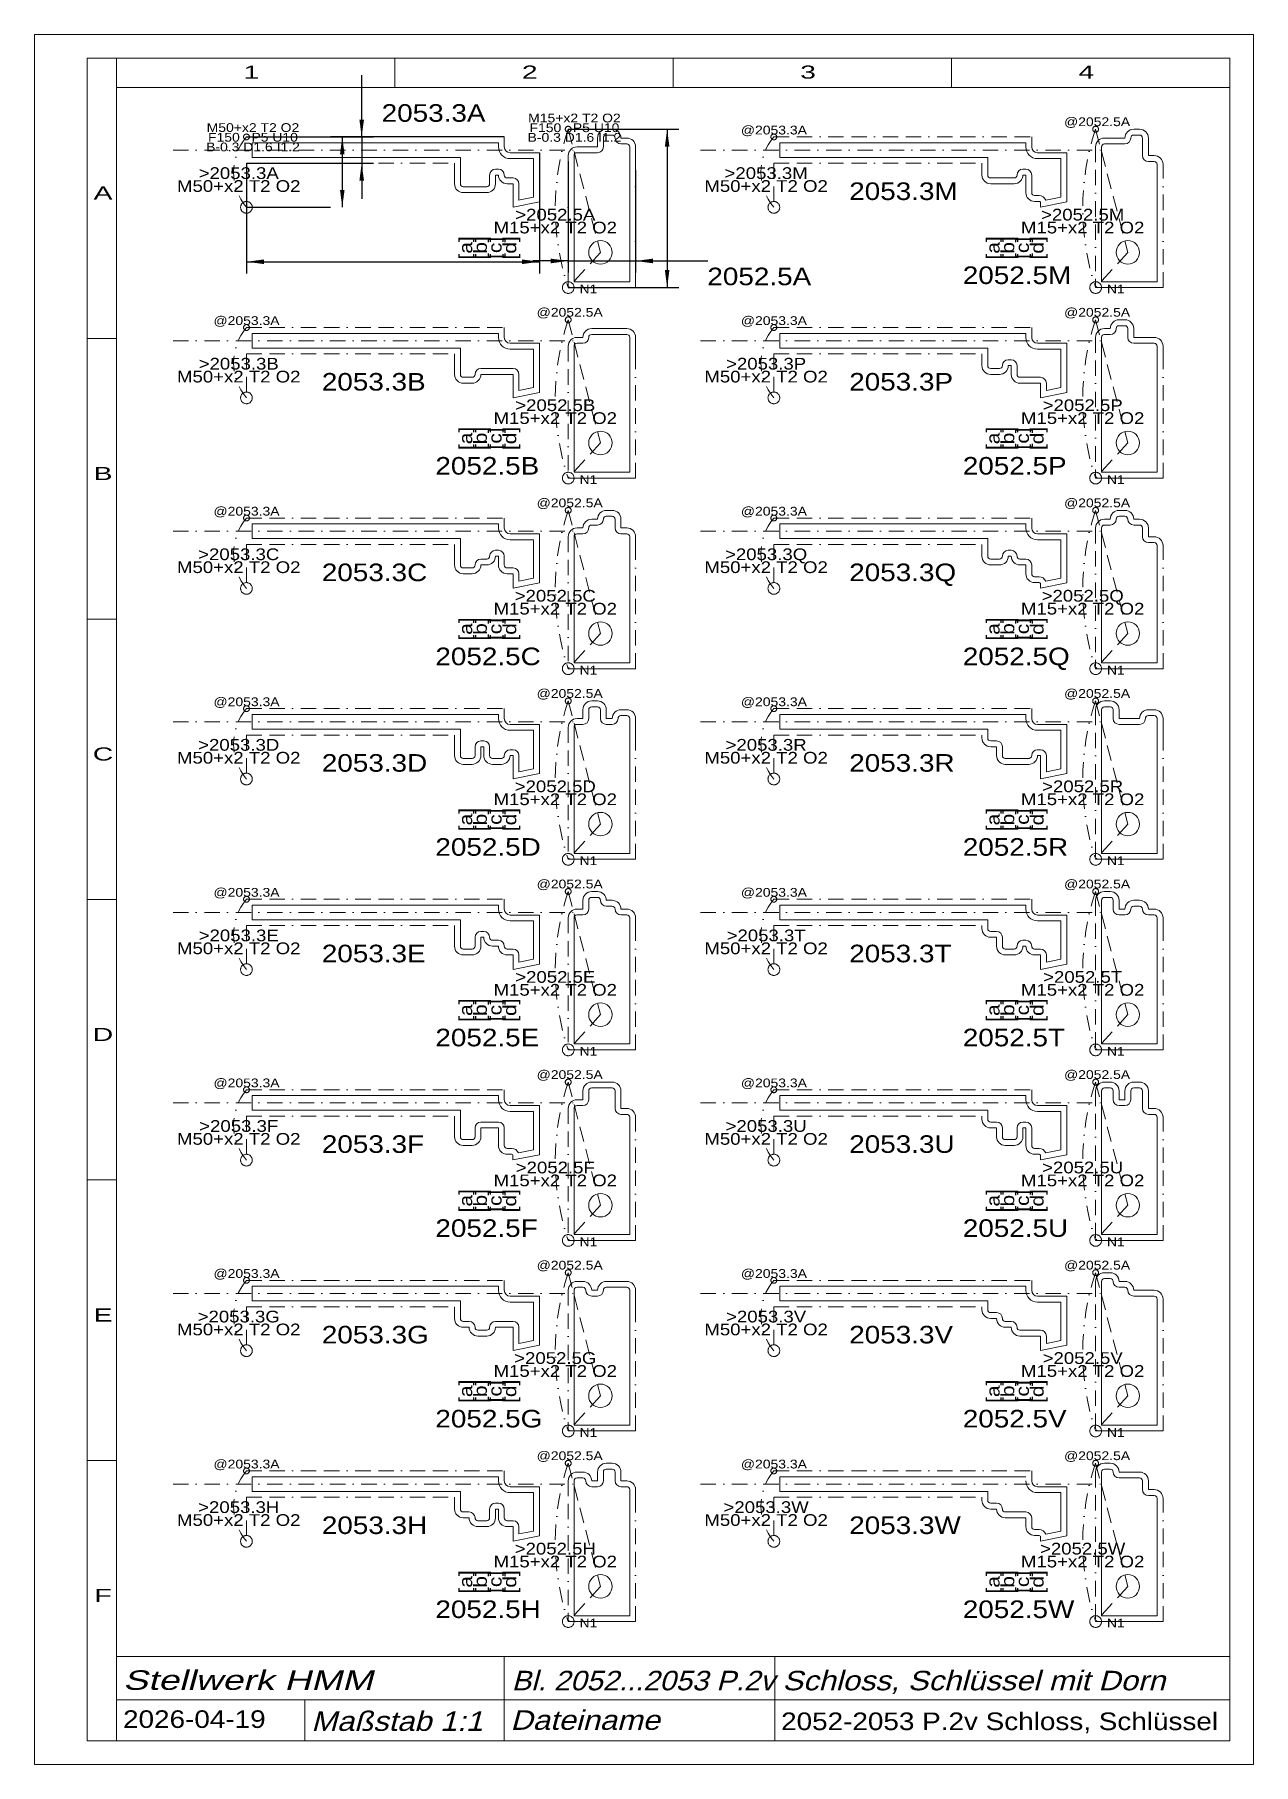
# Model space of a CAD drawing. Extents: x 1 to 209, y 1 to 296.
import ezdxf
from ezdxf.enums import TextEntityAlignment as Align

# ---------------------------------------------------------------- set-up
doc = ezdxf.new("R2010")
doc.units = 0
doc.header["$LTSCALE"] = 5.25
for name, pattern in [('BORDER', [1.75, 0.5, -0.25, 0.5, -0.25, 0, -0.25]), ('DASHDOT', [1, 0.5, -0.25, 0, -0.25]), ('DASHED', [0.75, 0.5, -0.25]), ('PHANTOM', [2.5, 1.25, -0.25, 0.25, -0.25, 0.25, -0.25])]:
    doc.linetypes.add(name, pattern=pattern)
for name, color, linetype, lineweight in [('2052_5_6 BESATZUNG', 8, 'CONTINUOUS', 18), ('2052_5A', 11, 'CONTINUOUS', 13), ('2052_5B', 11, 'CONTINUOUS', 13), ('2052_5C', 11, 'CONTINUOUS', 13), ('2052_5D', 11, 'CONTINUOUS', 13), ('2052_5E', 11, 'CONTINUOUS', 13), ('2052_5F', 30, 'CONTINUOUS', 13), ('2052_5G', 30, 'CONTINUOUS', 13), ('2052_5H', 30, 'CONTINUOUS', 13), ('2052_5M', 30, 'CONTINUOUS', 13), ('2052_5P', 30, 'CONTINUOUS', 13), ('2052_5Q', 30, 'CONTINUOUS', 13), ('2052_5R', 30, 'CONTINUOUS', 13), ('2052_5T', 30, 'CONTINUOUS', 13), ('2052_5U', 30, 'CONTINUOUS', 13), ('2052_5V', 30, 'CONTINUOUS', 13), ('2052_5W', 30, 'CONTINUOUS', 13), ('2052___ SCHLOSS MIT DORN', 230, 'CONTINUOUS', 13), ('2053_1-4 SCHLÜSSEL', 190, 'CONTINUOUS', 18), ('2053_3A', 11, 'CONTINUOUS', 13), ('2053_3B', 11, 'CONTINUOUS', 13), ('2053_3C', 11, 'CONTINUOUS', 13), ('2053_3D', 11, 'CONTINUOUS', 13), ('2053_3E', 11, 'CONTINUOUS', 13), ('2053_3F', 30, 'CONTINUOUS', 13), ('2053_3G', 30, 'CONTINUOUS', 13), ('2053_3H', 30, 'CONTINUOUS', 13), ('2053_3M', 30, 'CONTINUOUS', 13), ('2053_3P', 30, 'CONTINUOUS', 13), ('2053_3Q', 30, 'CONTINUOUS', 13), ('2053_3R', 30, 'CONTINUOUS', 13), ('2053_3T', 30, 'CONTINUOUS', 13), ('2053_3U', 30, 'CONTINUOUS', 13), ('2053_3V', 30, 'CONTINUOUS', 13), ('2053_3W', 30, 'CONTINUOUS', 13), ('2053___ SCHLÜSSEL MIT DORN', 230, 'CONTINUOUS', 13), ('BEMASSUNG', 7, 'CONTINUOUS', 25), ('BESCHRIFTUNG', 7, 'CONTINUOUS', 25), ('BESCHRIFTUNG0', 7, 'CONTINUOUS', 25), ('MASSGRENZEN', 172, 'CONTINUOUS', 25), ('MASSLINIEN', 172, 'CONTINUOUS', 25), ('MASSTEXTE', 212, 'CONTINUOUS', 25), ('MITTELLINIEN', 5, 'DASHDOT', 13), ('STANDARD', 7, 'CONTINUOUS', 0)]:
    doc.layers.add(name, color=color, linetype=linetype, lineweight=lineweight)
doc.styles.add('Arial', font='arial.ttf')

msp = doc.modelspace()

# ---------------------------------------------------------------- texts
at = {"layer": '2052_5A', "linetype": 'DASHED', "style": 'Arial', "width": 1.135027}
msp.add_text('N1', height=1.5, dxfattribs=at).set_placement((94, 251.86))
at = {"layer": '2052_5A', "insert": (93.13, 280.11), "char_height": 1.5, "attachment_point": 5, "line_spacing_factor": 0.66, "style": 'Arial'}
msp.add_mtext('\\W1.135090;M15+x2 T2 O2 \\PF150   P5 U10\\PB-0.3 D1.6 I1.2', dxfattribs=at)
at = {"layer": '2052_5B', "style": 'Arial', "width": 1.135097}
msp.add_text('@2052.5A', height=1.5, dxfattribs=at).set_placement((92.32, 248.64), align=Align.MIDDLE_CENTER)
at = {"layer": '2052_5B', "linetype": 'DASHED', "style": 'Arial', "width": 1.135027}
msp.add_text('N1', height=1.5, dxfattribs=at).set_placement((94, 219.36))
at = {"layer": '2052_5C', "style": 'Arial', "width": 1.135097}
msp.add_text('@2052.5A', height=1.5, dxfattribs=at).set_placement((92.32, 216.14), align=Align.MIDDLE_CENTER)
at = {"layer": '2052_5C', "linetype": 'DASHED', "style": 'Arial', "width": 1.135027}
msp.add_text('N1', height=1.5, dxfattribs=at).set_placement((94, 186.86))
at = {"layer": '2052_5D', "style": 'Arial', "width": 1.135097}
msp.add_text('@2052.5A', height=1.5, dxfattribs=at).set_placement((92.32, 183.64), align=Align.MIDDLE_CENTER)
at = {"layer": '2052_5D', "linetype": 'DASHED', "style": 'Arial', "width": 1.135027}
msp.add_text('N1', height=1.5, dxfattribs=at).set_placement((94, 154.36))
at = {"layer": '2052_5E', "style": 'Arial', "width": 1.135097}
msp.add_text('@2052.5A', height=1.5, dxfattribs=at).set_placement((92.32, 151.14), align=Align.MIDDLE_CENTER)
at = {"layer": '2052_5E', "linetype": 'DASHED', "style": 'Arial', "width": 1.135027}
msp.add_text('N1', height=1.5, dxfattribs=at).set_placement((94, 121.86))
at = {"layer": '2052_5F', "style": 'Arial', "width": 1.135097}
msp.add_text('@2052.5A', height=1.5, dxfattribs=at).set_placement((92.32, 118.64), align=Align.MIDDLE_CENTER)
at = {"layer": '2052_5F', "linetype": 'DASHED', "style": 'Arial', "width": 1.135027}
msp.add_text('N1', height=1.5, dxfattribs=at).set_placement((94, 89.36))
at = {"layer": '2052_5G', "style": 'Arial', "width": 1.135097}
msp.add_text('@2052.5A', height=1.5, dxfattribs=at).set_placement((92.32, 86.14), align=Align.MIDDLE_CENTER)
at = {"layer": '2052_5G', "linetype": 'DASHED', "style": 'Arial', "width": 1.135027}
msp.add_text('N1', height=1.5, dxfattribs=at).set_placement((94, 56.86))
at = {"layer": '2052_5H', "style": 'Arial', "width": 1.135097}
msp.add_text('@2052.5A', height=1.5, dxfattribs=at).set_placement((92.32, 53.64), align=Align.MIDDLE_CENTER)
at = {"layer": '2052_5H', "linetype": 'DASHED', "style": 'Arial', "width": 1.135027}
msp.add_text('N1', height=1.5, dxfattribs=at).set_placement((94, 24.36))
at = {"layer": '2052_5M', "style": 'Arial', "width": 1.135097}
msp.add_text('@2052.5A', height=1.5, dxfattribs=at).set_placement((182.32, 281.14), align=Align.MIDDLE_CENTER)
at = {"layer": '2052_5M', "linetype": 'DASHED', "style": 'Arial', "width": 1.135027}
msp.add_text('N1', height=1.5, dxfattribs=at).set_placement((184, 251.86))
at = {"layer": '2052_5P', "style": 'Arial', "width": 1.135097}
msp.add_text('@2052.5A', height=1.5, dxfattribs=at).set_placement((182.32, 248.64), align=Align.MIDDLE_CENTER)
at = {"layer": '2052_5P', "linetype": 'DASHED', "style": 'Arial', "width": 1.135027}
msp.add_text('N1', height=1.5, dxfattribs=at).set_placement((184, 219.36))
at = {"layer": '2052_5Q', "style": 'Arial', "width": 1.135097}
msp.add_text('@2052.5A', height=1.5, dxfattribs=at).set_placement((182.32, 216.14), align=Align.MIDDLE_CENTER)
at = {"layer": '2052_5Q', "linetype": 'DASHED', "style": 'Arial', "width": 1.135027}
msp.add_text('N1', height=1.5, dxfattribs=at).set_placement((184, 186.86))
at = {"layer": '2052_5R', "style": 'Arial', "width": 1.135097}
msp.add_text('@2052.5A', height=1.5, dxfattribs=at).set_placement((182.32, 183.64), align=Align.MIDDLE_CENTER)
at = {"layer": '2052_5R', "linetype": 'DASHED', "style": 'Arial', "width": 1.135027}
msp.add_text('N1', height=1.5, dxfattribs=at).set_placement((184, 154.36))
at = {"layer": '2052_5T', "style": 'Arial', "width": 1.135097}
msp.add_text('@2052.5A', height=1.5, dxfattribs=at).set_placement((182.32, 151.14), align=Align.MIDDLE_CENTER)
at = {"layer": '2052_5T', "linetype": 'DASHED', "style": 'Arial', "width": 1.135027}
msp.add_text('N1', height=1.5, dxfattribs=at).set_placement((184, 121.86))
at = {"layer": '2052_5U', "style": 'Arial', "width": 1.135097}
msp.add_text('@2052.5A', height=1.5, dxfattribs=at).set_placement((182.32, 118.64), align=Align.MIDDLE_CENTER)
at = {"layer": '2052_5U', "linetype": 'DASHED', "style": 'Arial', "width": 1.135027}
msp.add_text('N1', height=1.5, dxfattribs=at).set_placement((184, 89.36))
at = {"layer": '2052_5V', "style": 'Arial', "width": 1.135097}
msp.add_text('@2052.5A', height=1.5, dxfattribs=at).set_placement((182.32, 86.14), align=Align.MIDDLE_CENTER)
at = {"layer": '2052_5V', "linetype": 'DASHED', "style": 'Arial', "width": 1.135027}
msp.add_text('N1', height=1.5, dxfattribs=at).set_placement((184, 56.86))
at = {"layer": '2052_5W', "style": 'Arial', "width": 1.135097}
msp.add_text('@2052.5A', height=1.5, dxfattribs=at).set_placement((182.32, 53.64), align=Align.MIDDLE_CENTER)
at = {"layer": '2052_5W', "linetype": 'DASHED', "style": 'Arial', "width": 1.135027}
msp.add_text('N1', height=1.5, dxfattribs=at).set_placement((184, 24.36))
at = {"layer": '2052___ SCHLOSS MIT DORN', "char_height": 2, "attachment_point": 5, "line_spacing_factor": 0.66, "style": 'Arial'}
for s, insert in [('\\W1.135110;>2053.3A\\PM50+x2 T2 O2', (35.84, 271.26)), ('\\W1.135122;>2053.3M\\PM50+x2 T2 O2', (125.84, 271.26)), ('\\W1.135110;>2052.5A\\PM15+x2 T2 O2', (89.86, 264.18)), ('\\W1.135122;>2052.5M\\PM15+x2 T2 O2', (179.86, 264.18)), ('\\W1.135110;>2053.3B\\PM50+x2 T2 O2', (35.84, 238.76)), ('\\W1.135110;>2053.3P\\PM50+x2 T2 O2', (125.84, 238.76)), ('\\W1.135110;>2052.5B\\PM15+x2 T2 O2', (89.86, 231.68)), ('\\W1.135110;>2052.5P\\PM15+x2 T2 O2', (179.86, 231.68)), ('\\W1.135111;>2053.3C\\PM50+x2 T2 O2', (35.84, 206.26)), ('\\W1.135121;>2053.3Q\\PM50+x2 T2 O2', (125.84, 206.26)), ('\\W1.135110;>2052.5C\\PM15+x2 T2 O2', (89.86, 199.18)), ('\\W1.135121;>2052.5Q\\PM15+x2 T2 O2', (179.86, 199.18)), ('\\W1.135111;>2053.3D\\PM50+x2 T2 O2', (35.84, 173.76)), ('\\W1.135110;>2053.3R\\PM50+x2 T2 O2', (125.84, 173.76)), ('\\W1.135111;>2052.5D\\PM15+x2 T2 O2', (89.86, 166.68)), ('\\W1.135110;>2052.5R\\PM15+x2 T2 O2', (179.86, 166.68)), ('\\W1.135110;>2053.3E\\PM50+x2 T2 O2', (35.84, 141.26)), ('\\W1.135136;>2053.3T\\PM50+x2 T2 O2', (125.84, 141.26)), ('\\W1.135110;>2052.5E\\PM15+x2 T2 O2', (89.86, 134.18)), ('\\W1.135136;>2052.5T\\PM15+x2 T2 O2', (179.86, 134.18)), ('\\W1.135136;>2053.3F\\PM50+x2 T2 O2', (35.84, 108.76)), ('\\W1.135111;>2053.3U\\PM50+x2 T2 O2', (125.84, 108.76)), ('\\W1.135135;>2052.5F\\PM15+x2 T2 O2', (89.86, 101.68)), ('\\W1.135110;>2052.5U\\PM15+x2 T2 O2', (179.86, 101.68)), ('\\W1.135121;>2053.3G\\PM50+x2 T2 O2', (35.84, 76.26)), ('\\W1.135110;>2053.3V\\PM50+x2 T2 O2', (125.84, 76.26)), ('\\W1.135121;>2052.5G\\PM15+x2 T2 O2', (89.86, 69.18)), ('\\W1.135110;>2052.5V\\PM15+x2 T2 O2', (179.86, 69.18)), ('\\W1.135111;>2053.3H\\PM50+x2 T2 O2', (35.84, 43.76)), ('\\W1.135133;>2053.3W\\PM50+x2 T2 O2', (125.84, 43.76)), ('\\W1.135111;>2052.5H\\PM15+x2 T2 O2', (89.86, 36.68)), ('\\W1.135132;>2052.5W\\PM15+x2 T2 O2', (179.86, 36.68))]:
    msp.add_mtext(s, dxfattribs=dict(at, insert=insert))
at = {"layer": '2053_3A', "insert": (38.27, 278.48), "char_height": 1.5, "attachment_point": 5, "line_spacing_factor": 0.66, "style": 'Arial'}
msp.add_mtext('\\W1.135090;M50+x2 T2 O2 \\PF150   P5 U10\\PB-0.3 D1.6 I1.2', dxfattribs=at)
at = {"layer": '2053_3B', "style": 'Arial', "width": 1.135097}
msp.add_text('@2053.3A', height=1.5, dxfattribs=at).set_placement((37.17, 247.22), align=Align.MIDDLE_CENTER)
at = {"layer": '2053_3C', "style": 'Arial', "width": 1.135097}
msp.add_text('@2053.3A', height=1.5, dxfattribs=at).set_placement((37.17, 214.72), align=Align.MIDDLE_CENTER)
at = {"layer": '2053_3D', "style": 'Arial', "width": 1.135097}
msp.add_text('@2053.3A', height=1.5, dxfattribs=at).set_placement((37.17, 182.22), align=Align.MIDDLE_CENTER)
at = {"layer": '2053_3E', "style": 'Arial', "width": 1.135097}
msp.add_text('@2053.3A', height=1.5, dxfattribs=at).set_placement((37.17, 149.72), align=Align.MIDDLE_CENTER)
at = {"layer": '2053_3F', "style": 'Arial', "width": 1.135097}
msp.add_text('@2053.3A', height=1.5, dxfattribs=at).set_placement((37.17, 117.22), align=Align.MIDDLE_CENTER)
at = {"layer": '2053_3G', "style": 'Arial', "width": 1.135097}
msp.add_text('@2053.3A', height=1.5, dxfattribs=at).set_placement((37.17, 84.72), align=Align.MIDDLE_CENTER)
at = {"layer": '2053_3H', "style": 'Arial', "width": 1.135097}
msp.add_text('@2053.3A', height=1.5, dxfattribs=at).set_placement((37.17, 52.22), align=Align.MIDDLE_CENTER)
at = {"layer": '2053_3M', "style": 'Arial', "width": 1.135097}
msp.add_text('@2053.3A', height=1.5, dxfattribs=at).set_placement((127.17, 279.72), align=Align.MIDDLE_CENTER)
at = {"layer": '2053_3P', "style": 'Arial', "width": 1.135097}
msp.add_text('@2053.3A', height=1.5, dxfattribs=at).set_placement((127.17, 247.22), align=Align.MIDDLE_CENTER)
at = {"layer": '2053_3Q', "style": 'Arial', "width": 1.135097}
msp.add_text('@2053.3A', height=1.5, dxfattribs=at).set_placement((127.17, 214.72), align=Align.MIDDLE_CENTER)
at = {"layer": '2053_3R', "style": 'Arial', "width": 1.135097}
msp.add_text('@2053.3A', height=1.5, dxfattribs=at).set_placement((127.17, 182.22), align=Align.MIDDLE_CENTER)
at = {"layer": '2053_3T', "style": 'Arial', "width": 1.135097}
msp.add_text('@2053.3A', height=1.5, dxfattribs=at).set_placement((127.17, 149.72), align=Align.MIDDLE_CENTER)
at = {"layer": '2053_3U', "style": 'Arial', "width": 1.135097}
msp.add_text('@2053.3A', height=1.5, dxfattribs=at).set_placement((127.17, 117.22), align=Align.MIDDLE_CENTER)
at = {"layer": '2053_3V', "style": 'Arial', "width": 1.135097}
msp.add_text('@2053.3A', height=1.5, dxfattribs=at).set_placement((127.17, 84.72), align=Align.MIDDLE_CENTER)
at = {"layer": '2053_3W', "style": 'Arial', "width": 1.135097}
msp.add_text('@2053.3A', height=1.5, dxfattribs=at).set_placement((127.17, 52.22), align=Align.MIDDLE_CENTER)
at = {"layer": 'BESCHRIFTUNG', "linetype": 'DASHDOT', "style": 'Arial'}
for s, width, p in [('2053.3A', 1.135098, (60.23, 281.13)), ('2053.3M', 1.135113, (140.02, 267.79)), ('2052.5A', 1.135098, (115.81, 253.26)), ('2052.5M', 1.135113, (159.4, 253.46)), ('2053.3B', 1.135098, (50.02, 235.29)), ('2053.3P', 1.135098, (140.02, 235.29)), ('2052.5B', 1.135098, (69.4, 220.96)), ('2052.5P', 1.135098, (159.4, 220.96)), ('2053.3C', 1.1351, (50.02, 202.79)), ('2053.3Q', 1.135112, (140.02, 202.79)), ('2052.5C', 1.135099, (69.4, 188.46)), ('2052.5Q', 1.135112, (159.4, 188.46)), ('2053.3D', 1.1351, (50.02, 170.29)), ('2053.3R', 1.135099, (140.02, 170.29)), ('2052.5D', 1.135099, (69.4, 155.96)), ('2052.5R', 1.135099, (159.4, 155.96)), ('2053.3E', 1.135098, (50.02, 137.79)), ('2053.3T', 1.135128, (140.02, 137.79)), ('2052.5E', 1.135098, (69.4, 123.46)), ('2052.5T', 1.135128, (159.4, 123.46)), ('2053.3F', 1.135128, (50.02, 105.29)), ('2053.3U', 1.135099, (140.02, 105.29)), ('2052.5F', 1.135128, (69.4, 90.96)), ('2052.5U', 1.135099, (159.4, 90.96)), ('2053.3G', 1.135112, (50.02, 72.79)), ('2053.3V', 1.135098, (140.02, 72.79)), ('2052.5G', 1.135111, (69.4, 58.46)), ('2052.5V', 1.135098, (159.4, 58.46)), ('2053.3H', 1.1351, (50.02, 40.29)), ('2053.3W', 1.135125, (140.02, 40.29)), ('2052.5H', 1.135099, (69.4, 25.96)), ('2052.5W', 1.135125, (159.4, 25.96))]:
    msp.add_text(s, height=3, dxfattribs=dict(at, width=width)).set_placement(p)
at = {"layer": 'BESCHRIFTUNG', "char_height": 2.25, "attachment_point": 2, "rotation": 90, "line_spacing_factor": 0.666667, "style": 'Arial'}
for insert in [(73.44, 259.63), (163.44, 259.63), (163.44, 259.63), (163.44, 259.63), (73.44, 227.13), (73.44, 227.13), (163.44, 227.13), (163.44, 227.13), (163.44, 227.13), (73.44, 194.63), (73.44, 194.63), (73.44, 194.63), (163.44, 194.63), (163.44, 194.63), (163.44, 194.63), (73.44, 162.13), (73.44, 162.13), (73.44, 162.13), (163.44, 162.13), (163.44, 162.13), (163.44, 162.13), (73.44, 129.63), (73.44, 129.63), (73.44, 129.63), (163.44, 129.63), (163.44, 129.63), (163.44, 129.63), (73.44, 97.13), (73.44, 97.13), (73.44, 97.13), (163.44, 97.13), (163.44, 97.13), (163.44, 97.13), (73.44, 64.63), (73.44, 64.63), (73.44, 64.63), (163.44, 64.63), (163.44, 64.63), (163.44, 64.63), (73.44, 32.13), (73.44, 32.13), (73.44, 32.13), (163.44, 32.13), (163.44, 32.13), (163.44, 32.13)]:
    msp.add_mtext('\\W1.135108;[a]\\P[b]\\P[c]\\P[d]', dxfattribs=dict(at, insert=insert))
at = {"layer": 'BESCHRIFTUNG0', "style": 'Arial', "oblique": 15}
for s, width, p in [('Stellwerk HMM', 1.365378, (16.1, 17.04)), ('Bl. 2052...2053 P.2v', 1.072852, (82.42, 16.96)), ('Schloss, Schlüssel mit Dorn', 1.13498, (128.62, 16.96)), ('Maßstab 1:1', 1.134935, (48.21, 10.04)), ('Dateiname', 1.135074, (82.2, 10.22))]:
    msp.add_text(s, height=3.325, dxfattribs=dict(at, width=width)).set_placement(p, align=Align.TOP_LEFT)
at = {"layer": 'BESCHRIFTUNG0', "style": 'Arial'}
for s, width, p in [('2026-04-19', 1.135137, (16.1, 10.22)), ('2052-2053 P.2v Schloss, Schlüssel', 1.135057, (128.4, 9.85))]:
    msp.add_text(s, height=3, dxfattribs=dict(at, width=width)).set_placement(p, align=Align.TOP_LEFT)
at = {"layer": 'STANDARD', "style": 'Arial'}
for s, width, p in [('1', 1.547923, (38, 290.72)), ('2', 1.547922, (85.5, 290.72)), ('3', 1.547923, (133, 290.72)), ('4', 1.547923, (180.5, 290.72)), ('A', 1.547987, (12.68, 270.1)), ('B', 1.547987, (12.68, 222.26)), ('C', 1.548103, (12.68, 174.43)), ('D', 1.548104, (12.68, 126.6)), ('E', 1.547987, (12.68, 78.76)), ('F', 1.547769, (12.68, 30.93))]:
    msp.add_text(s, height=2.23, dxfattribs=dict(at, width=width)).set_placement(p, align=Align.TOP_CENTER)

# ---------------------------------------------------------------- blocks, each defined once
blk = doc.blocks.new('D196786176')
at = {"layer": 'MASSGRENZEN'}
for points in [[(53.51, 278.55), (53.9, 275.58), (53.12, 275.58)], [(53.51, 266.55), (53.12, 269.52), (53.9, 269.52)]]:
    blk.add_solid(points, dxfattribs=at)
at = {"layer": 'MASSLINIEN', "color": 172}
for p, q in [((81.16, 278.55), (51.51, 278.55)), ((53.51, 278.55), (53.51, 266.55)), ((37.16, 266.55), (51.51, 266.55))]:
    blk.add_line(p, q, dxfattribs=at)
blk = doc.blocks.new('D196786432')
at = {"layer": 'MASSGRENZEN'}
for points in [[(108.95, 279.86), (109.34, 276.89), (108.56, 276.89)], [(108.95, 252.86), (108.56, 255.84), (109.34, 255.84)]]:
    blk.add_solid(points, dxfattribs=at)
at = {"layer": 'MASSLINIEN', "color": 172}
for p, q in [((92.07, 279.86), (110.95, 279.86)), ((108.95, 279.86), (108.95, 252.86)), ((92.07, 252.86), (110.95, 252.86))]:
    blk.add_line(p, q, dxfattribs=at)
blk = doc.blocks.new('D196782592')
at = {"layer": 'MASSGRENZEN'}
for points in [[(37.16, 257.26), (40.13, 257.65), (40.13, 256.87)], [(87.16, 257.26), (84.19, 256.87), (84.19, 257.65)]]:
    blk.add_solid(points, dxfattribs=at)
at = {"layer": 'MASSLINIEN', "color": 172}
for p, q in [((87.16, 275.85), (87.16, 255.26)), ((37.16, 274.05), (37.16, 255.26)), ((37.16, 257.26), (87.16, 257.26))]:
    blk.add_line(p, q, dxfattribs=at)
blk = doc.blocks.new('D196782336')
at = {"layer": 'MASSGRENZEN'}
for points in [[(92.07, 257.4), (89.1, 257), (89.1, 257.79)], [(103.57, 257.4), (106.55, 257.79), (106.55, 257)]]:
    blk.add_solid(points, dxfattribs=at)
at = {"layer": 'MASSLINIEN', "color": 172}
for p, q in [((92.07, 274.36), (92.07, 255.4)), ((103.57, 272.86), (103.57, 255.4)), ((92.07, 257.4), (86.03, 257.4)), ((92.07, 257.4), (103.57, 257.4)), ((103.57, 257.4), (115.87, 257.4))]:
    blk.add_line(p, q, dxfattribs=at)
blk = doc.blocks.new('D196782080')
at = {"layer": 'MASSGRENZEN'}
for points in [[(56.82, 278.55), (56.43, 281.52), (57.22, 281.52)], [(56.82, 274.05), (57.22, 271.08), (56.43, 271.08)]]:
    blk.add_solid(points, dxfattribs=at)
at = {"layer": 'MASSLINIEN', "color": 172}
for p, q in [((56.82, 278.55), (56.82, 289.09)), ((37.16, 278.55), (58.82, 278.55)), ((56.82, 278.55), (56.82, 274.05)), ((37.16, 274.05), (58.82, 274.05)), ((56.82, 274.05), (56.82, 268.01))]:
    blk.add_line(p, q, dxfattribs=at)

# ---------------------------------------------------------------- linework, layer by layer
at = {"layer": '2052_5_6 BESATZUNG', "lineweight": 0}
for p, q in [((98.07, 277.36), (98.07, 278.36)), ((98.07, 276.86), (98.07, 277.36)), ((99.57, 278.86), (98.57, 278.86)), ((102.07, 277.36), (101.07, 277.36)), ((185.57, 277.36), (183.57, 277.36)), ((187.07, 277.36), (185.32, 277.36)), ((189.57, 278.86), (188.57, 278.86)), ((190.07, 278.36), (190.07, 277.36)), ((190.07, 277.36), (190.07, 275.86)), ((93.07, 274.36), (93.07, 275.36)), ((93.07, 274.36), (93.07, 253.86)), ((97.07, 275.86), (93.57, 275.86)), ((102.57, 276.86), (102.57, 275.86)), ((102.57, 275.86), (102.57, 274.36)), ((102.57, 274.36), (102.57, 272.86)), ((183.07, 275.86), (183.07, 276.86)), ((183.07, 274.36), (183.07, 275.86)), ((183.07, 274.36), (183.07, 253.86)), ((190.07, 277.11), (190.07, 275.36)), ((192.07, 274.36), (191.07, 274.36)), ((102.57, 253.86), (102.57, 272.86)), ((192.57, 273.86), (192.57, 272.86)), ((192.57, 253.86), (192.57, 272.86)), ((93.07, 253.86), (102.57, 253.86)), ((183.07, 253.86), (192.57, 253.86)), ((98.07, 244.86), (96.07, 244.86)), ((97.57, 244.86), (96.07, 244.86)), ((100.07, 244.86), (97.57, 244.86)), ((100.57, 244.86), (97.82, 244.86)), ((100.07, 244.86), (98.07, 244.86)), ((102.07, 244.86), (100.57, 244.86)), ((184.57, 244.86), (183.57, 244.86)), ((187.07, 246.36), (186.07, 246.36)), ((187.57, 245.86), (187.57, 244.86)), ((187.57, 244.86), (187.57, 244.36)), ((93.07, 241.86), (93.07, 242.86)), ((94.57, 243.36), (93.57, 243.36)), ((102.57, 244.36), (102.57, 243.36)), ((102.57, 243.36), (102.57, 241.86)), ((183.07, 243.36), (183.07, 244.36)), ((183.07, 241.86), (183.07, 243.36)), ((192.07, 243.36), (188.57, 243.36)), ((192.57, 242.86), (192.57, 241.86)), ((93.07, 241.86), (93.07, 221.36)), ((102.57, 241.86), (102.57, 240.36)), ((102.57, 221.36), (102.57, 240.36)), ((183.07, 241.86), (183.07, 221.36)), ((192.57, 241.86), (192.57, 240.36)), ((192.57, 221.36), (192.57, 240.36)), ((93.07, 221.36), (102.57, 221.36)), ((183.07, 221.36), (192.57, 221.36)), ((99.57, 213.86), (98.57, 213.86)), ((100.07, 213.36), (100.07, 211.86)), ((187.07, 213.86), (186.07, 213.86)), ((93.07, 209.36), (93.07, 210.36)), ((94.57, 210.86), (93.57, 210.86)), ((97.07, 212.36), (96.07, 212.36)), ((102.07, 210.86), (101.07, 210.86)), ((102.57, 210.36), (102.57, 209.36)), ((183.07, 210.86), (183.07, 211.86)), ((183.07, 209.36), (183.07, 210.86)), ((184.57, 212.36), (183.57, 212.36)), ((189.57, 212.36), (188.57, 212.36)), ((190.07, 211.86), (190.07, 210.36)), ((93.07, 209.36), (93.07, 188.86)), ((102.57, 209.36), (102.57, 207.86)), ((102.57, 188.86), (102.57, 207.86)), ((183.07, 209.36), (183.07, 188.86)), ((192.07, 209.36), (191.07, 209.36)), ((192.57, 208.86), (192.57, 207.86)), ((192.57, 188.86), (192.57, 207.86)), ((93.07, 188.86), (102.57, 188.86)), ((183.07, 188.86), (192.57, 188.86)), ((95.57, 179.86), (95.57, 180.86)), ((97.07, 181.36), (96.07, 181.36)), ((97.57, 180.86), (97.57, 179.86)), ((183.07, 179.86), (183.07, 180.86)), ((184.57, 181.36), (183.57, 181.36)), ((185.07, 179.86), (185.07, 180.86)), ((93.07, 177.86), (93.07, 156.36)), ((94.57, 178.36), (93.57, 178.36)), ((95.57, 179.36), (95.57, 179.86)), ((97.57, 179.86), (97.57, 179.36)), ((99.57, 178.36), (98.57, 178.36)), ((102.07, 179.86), (101.07, 179.86)), ((102.57, 179.36), (102.57, 178.36)), ((102.57, 178.36), (102.57, 176.86)), ((183.07, 178.36), (183.07, 179.86)), ((183.07, 176.86), (183.07, 178.36)), ((185.07, 179.36), (185.07, 179.86)), ((187.57, 178.36), (186.07, 178.36)), ((189.57, 178.36), (187.57, 178.36)), ((192.07, 179.86), (191.07, 179.86)), ((192.57, 179.36), (192.57, 178.36)), ((192.57, 178.36), (192.57, 176.86)), ((102.57, 176.86), (102.57, 175.36)), ((102.57, 156.36), (102.57, 175.36)), ((183.07, 176.86), (183.07, 156.36)), ((192.57, 176.86), (192.57, 175.36)), ((192.57, 156.36), (192.57, 175.36)), ((93.07, 156.36), (102.57, 156.36)), ((183.07, 156.36), (192.57, 156.36)), ((95.57, 147.36), (95.57, 148.36)), ((97.07, 148.86), (96.07, 148.86)), ((183.07, 147.36), (183.07, 148.36)), ((184.57, 148.86), (183.57, 148.86)), ((185.07, 147.36), (185.07, 148.36)), ((93.07, 144.36), (93.07, 145.36)), ((94.57, 145.86), (93.57, 145.86)), ((95.57, 146.86), (95.57, 147.36)), ((99.57, 147.36), (98.57, 147.36)), ((102.07, 145.86), (101.07, 145.86)), ((102.57, 145.36), (102.57, 144.36)), ((183.07, 145.86), (183.07, 147.36)), ((183.07, 144.36), (183.07, 145.86)), ((185.07, 146.86), (185.07, 147.36)), ((187.07, 145.86), (186.07, 145.86)), ((189.57, 147.36), (188.57, 147.36)), ((192.07, 145.86), (191.07, 145.86)), ((192.57, 145.36), (192.57, 144.36)), ((93.07, 144.36), (93.07, 123.86)), ((102.57, 144.36), (102.57, 142.86)), ((102.57, 123.86), (102.57, 142.86)), ((183.07, 144.36), (183.07, 123.86)), ((192.57, 144.36), (192.57, 142.86)), ((192.57, 123.86), (192.57, 142.86)), ((93.07, 123.86), (102.57, 123.86)), ((183.07, 123.86), (192.57, 123.86)), ((95.57, 114.86), (95.57, 115.86)), ((98.07, 116.36), (96.07, 116.36)), ((99.57, 116.36), (98.07, 116.36)), ((100.07, 115.86), (100.07, 114.86)), ((183.07, 114.86), (183.07, 115.86)), ((184.57, 116.36), (183.57, 116.36)), ((185.07, 114.86), (185.07, 115.86)), ((188.07, 114.86), (188.07, 115.86)), ((189.57, 116.36), (188.57, 116.36)), ((190.07, 115.86), (190.07, 114.86)), ((93.07, 111.86), (93.07, 112.86)), ((94.57, 113.36), (93.57, 113.36)), ((95.57, 114.36), (95.57, 114.86)), ((100.07, 114.86), (100.07, 113.36)), ((100.07, 113.36), (100.07, 112.86)), ((183.07, 113.36), (183.07, 114.86)), ((183.07, 111.86), (183.07, 113.36)), ((185.07, 114.36), (185.07, 114.86)), ((187.07, 113.36), (186.07, 113.36)), ((188.07, 114.36), (188.07, 114.86)), ((190.07, 114.86), (190.07, 113.36)), ((190.07, 114.61), (190.07, 112.86)), ((93.07, 111.86), (93.07, 91.36)), ((102.07, 111.86), (101.07, 111.86)), ((102.57, 111.36), (102.57, 110.36)), ((102.57, 91.36), (102.57, 110.36)), ((183.07, 111.86), (183.07, 91.36)), ((192.07, 111.86), (191.07, 111.86)), ((192.57, 111.36), (192.57, 110.36)), ((192.57, 91.36), (192.57, 110.36)), ((93.07, 91.36), (102.57, 91.36)), ((183.07, 91.36), (192.57, 91.36)), ((183.07, 82.36), (183.07, 83.36)), ((184.57, 83.86), (183.57, 83.86)), ((93.07, 80.86), (93.07, 81.86)), ((93.07, 79.36), (93.07, 80.86)), ((94.57, 82.36), (93.57, 82.36)), ((97.07, 80.86), (96.07, 80.86)), ((100.57, 82.36), (98.57, 82.36)), ((102.07, 82.36), (100.57, 82.36)), ((102.57, 81.86), (102.57, 80.86)), ((102.57, 80.86), (102.57, 79.36)), ((183.07, 80.86), (183.07, 82.36)), ((183.07, 79.36), (183.07, 80.86)), ((187.07, 82.36), (186.07, 82.36)), ((192.07, 80.86), (188.57, 80.86)), ((192.57, 80.36), (192.57, 79.36)), ((93.07, 79.36), (93.07, 58.86)), ((102.57, 79.36), (102.57, 77.86)), ((102.57, 58.86), (102.57, 77.86)), ((183.07, 79.36), (183.07, 58.86)), ((192.57, 79.36), (192.57, 77.86)), ((192.57, 58.86), (192.57, 77.86)), ((93.07, 58.86), (102.57, 58.86)), ((183.07, 58.86), (192.57, 58.86)), ((98.07, 49.86), (98.07, 50.86)), ((99.57, 51.36), (98.57, 51.36)), ((100.07, 50.86), (100.07, 49.86)), ((183.07, 49.86), (183.07, 50.86)), ((184.57, 51.36), (183.57, 51.36)), ((93.07, 48.36), (93.07, 49.36)), ((93.07, 46.86), (93.07, 48.36)), ((94.57, 49.86), (93.57, 49.86)), ((97.07, 48.36), (96.07, 48.36)), ((98.07, 49.36), (98.07, 49.86)), ((100.07, 49.86), (100.07, 49.36)), ((102.07, 48.36), (101.07, 48.36)), ((102.57, 47.86), (102.57, 46.86)), ((183.07, 48.36), (183.07, 49.86)), ((183.07, 46.86), (183.07, 48.36)), ((188.07, 49.86), (186.07, 49.86)), ((189.57, 49.86), (187.57, 49.86)), ((190.07, 49.36), (190.07, 47.86)), ((93.07, 46.86), (93.07, 26.36)), ((102.57, 46.86), (102.57, 45.36)), ((102.57, 26.36), (102.57, 45.36)), ((183.07, 46.86), (183.07, 26.36)), ((192.07, 46.86), (191.07, 46.86)), ((192.57, 46.36), (192.57, 45.36)), ((192.57, 26.36), (192.57, 45.36)), ((93.07, 26.36), (102.57, 26.36)), ((183.07, 26.36), (192.57, 26.36))]:
    msp.add_line(p, q, dxfattribs=at)
at = {"layer": '2052_5_6 BESATZUNG'}
for centre, radius, start, end in [((98.57, 278.36), 0.5, 90, 180), ((99.57, 278.36), 0.5, 0, 90), ((101.07, 278.36), 1, 180, 270), ((102.07, 276.86), 0.5, 0, 90), ((183.57, 276.86), 0.5, 90, 180), ((187.07, 278.36), 1, 270, 360), ((188.57, 278.36), 0.5, 90, 180), ((189.57, 278.36), 0.5, 0, 90), ((93.57, 275.36), 0.5, 90, 180), ((97.07, 276.86), 1, 270, 360), ((191.07, 275.36), 1, 180, 270), ((192.07, 273.86), 0.5, 0, 90), ((96.07, 244.36), 0.5, 90, 180), ((102.07, 244.36), 0.5, 0, 90), ((183.57, 244.36), 0.5, 90, 180), ((184.57, 245.86), 1, 270, 360), ((186.07, 245.86), 0.5, 90, 180), ((187.07, 245.86), 0.5, 0, 90), ((93.57, 242.86), 0.5, 90, 180), ((94.57, 244.36), 1, 270, 360), ((188.57, 244.36), 1, 180, 270), ((192.07, 242.86), 0.5, 0, 90), ((97.07, 213.36), 1, 270, 360), ((98.57, 213.36), 0.5, 90, 180), ((99.57, 213.36), 0.5, 0, 90), ((184.57, 213.36), 1, 270, 360), ((186.07, 213.36), 0.5, 90, 180), ((187.07, 213.36), 0.5, 0, 90), ((188.57, 213.36), 1, 180, 270), ((93.57, 210.36), 0.5, 90, 180), ((94.57, 211.86), 1, 270, 360), ((96.07, 211.86), 0.5, 90, 180), ((101.07, 211.86), 1, 180, 270), ((102.07, 210.36), 0.5, 0, 90), ((183.57, 211.86), 0.5, 90, 180), ((189.57, 211.86), 0.5, 0, 90), ((191.07, 210.36), 1, 180, 270), ((192.07, 208.86), 0.5, 0, 90), ((96.07, 180.86), 0.5, 90, 180), ((97.07, 180.86), 0.5, 0, 90), ((183.57, 180.86), 0.5, 90, 180), ((184.57, 180.86), 0.5, 0, 90), ((93.57, 177.86), 0.5, 90, 180), ((94.57, 179.36), 1, 270, 360), ((98.57, 179.36), 1, 180, 270), ((99.57, 179.36), 1, 270, 360), ((101.07, 179.36), 0.5, 90, 180), ((102.07, 179.36), 0.5, 0, 90), ((186.07, 179.36), 1, 180, 270), ((189.57, 179.36), 1, 270, 360), ((191.07, 179.36), 0.5, 90, 180), ((192.07, 179.36), 0.5, 0, 90), ((96.07, 148.36), 0.5, 90, 180), ((97.07, 148.36), 0.5, 0, 90), ((98.57, 148.36), 1, 180, 270), ((183.57, 148.36), 0.5, 90, 180), ((184.57, 148.36), 0.5, 0, 90), ((93.57, 145.36), 0.5, 90, 180), ((94.57, 146.86), 1, 270, 360), ((99.57, 146.86), 0.5, 0, 90), ((101.07, 146.86), 1, 180, 270), ((102.07, 145.36), 0.5, 0, 90), ((186.07, 146.86), 1, 180, 270), ((187.07, 146.86), 1, 270, 360), ((188.57, 146.86), 0.5, 90, 180), ((189.57, 146.86), 0.5, 0, 90), ((191.07, 146.86), 1, 180, 270), ((192.07, 145.36), 0.5, 0, 90), ((96.07, 115.86), 0.5, 90, 180), ((99.57, 115.86), 0.5, 0, 90), ((183.57, 115.86), 0.5, 90, 180), ((184.57, 115.86), 0.5, 0, 90), ((188.57, 115.86), 0.5, 90, 180), ((189.57, 115.86), 0.5, 0, 90), ((93.57, 112.86), 0.5, 90, 180), ((94.57, 114.36), 1, 270, 360), ((101.07, 112.86), 1, 180, 270), ((186.07, 114.36), 1, 180, 270), ((187.07, 114.36), 1, 270, 360), ((191.07, 112.86), 1, 180, 270), ((102.07, 111.36), 0.5, 0, 90), ((192.07, 111.36), 0.5, 0, 90), ((183.57, 83.36), 0.5, 90, 180), ((184.57, 83.36), 0.5, 0, 90), ((186.07, 83.36), 1, 180, 270), ((93.57, 81.86), 0.5, 90, 180), ((94.57, 81.86), 0.5, 0, 90), ((96.07, 81.86), 1, 180, 270), ((97.07, 81.86), 1, 270, 360), ((98.57, 81.86), 0.5, 90, 180), ((102.07, 81.86), 0.5, 0, 90), ((187.07, 81.86), 0.5, 0, 90), ((188.57, 81.86), 1, 180, 270), ((192.07, 80.36), 0.5, 0, 90), ((98.57, 50.86), 0.5, 90, 180), ((99.57, 50.86), 0.5, 0, 90), ((183.57, 50.86), 0.5, 90, 180), ((184.57, 50.86), 0.5, 0, 90), ((186.07, 50.86), 1, 180, 270), ((93.57, 49.36), 0.5, 90, 180), ((94.57, 49.36), 0.5, 0, 90), ((96.07, 49.36), 1, 180, 270), ((97.07, 49.36), 1, 270, 360), ((101.07, 49.36), 1, 180, 270), ((102.07, 47.86), 0.5, 0, 90), ((189.57, 49.36), 0.5, 0, 90), ((191.07, 47.86), 1, 180, 270), ((192.07, 46.36), 0.5, 0, 90)]:
    msp.add_arc(centre, radius, start, end, dxfattribs=at)
at = {"layer": '2052_5A', "linetype": 'DASHED'}
for p, q in [((92.07, 279.86), (97.57, 258.86)), ((97.57, 258.86), (92.07, 252.86))]:
    msp.add_line(p, q, dxfattribs=at)
at = {"layer": '2052_5A'}
for p, q in [((97.07, 277.36), (97.07, 278.36)), ((97.07, 276.86), (97.07, 277.36)), ((99.57, 279.86), (98.57, 279.86)), ((102.07, 278.36), (101.07, 278.36)), ((92.07, 274.36), (92.07, 275.36)), ((97.07, 276.86), (93.57, 276.86)), ((103.57, 276.86), (103.57, 275.86)), ((103.57, 275.86), (103.57, 274.36)), ((103.57, 274.36), (103.57, 272.86))]:
    msp.add_line(p, q, dxfattribs=at)
at = {"layer": '2052_5A', "linetype": 'BORDER'}
for p, q in [((92.07, 274.36), (92.07, 252.86)), ((103.57, 252.86), (103.57, 272.86))]:
    msp.add_line(p, q, dxfattribs=at)
at = {"layer": '2052_5A', "linetype": 'CONTINUOUS'}
msp.add_line((92.07, 252.86), (103.57, 252.86), dxfattribs=at)
at = {"layer": '2052_5A', "linetype": 'PHANTOM'}
for centre, radius in [((92.07, 279.86), 0.5), ((92.07, 252.86), 1)]:
    msp.add_circle(centre, radius, dxfattribs=at)
at = {"layer": '2052_5A', "lineweight": 0}
msp.add_circle((97.57, 258.86), 2, dxfattribs=at)
at = {"layer": '2052_5A'}
for centre, start, end in [((98.57, 278.36), 90, 180), ((99.57, 278.36), 0, 90), ((102.07, 276.86), 0, 90), ((93.57, 275.36), 90, 180)]:
    msp.add_arc(centre, 1.5, start, end, dxfattribs=at)
at = {"layer": '2052_5B', "linetype": 'DASHED'}
for p, q in [((92.07, 247.36), (97.57, 226.36)), ((97.57, 226.36), (92.07, 220.36))]:
    msp.add_line(p, q, dxfattribs=at)
at = {"layer": '2052_5B'}
for p, q in [((102.07, 245.86), (96.07, 245.86)), ((94.57, 244.36), (93.57, 244.36)), ((103.57, 244.36), (103.57, 240.36))]:
    msp.add_line(p, q, dxfattribs=at)
at = {"layer": '2052_5B', "linetype": 'BORDER'}
for p, q in [((92.07, 242.86), (92.07, 220.36)), ((103.57, 220.36), (103.57, 240.36))]:
    msp.add_line(p, q, dxfattribs=at)
at = {"layer": '2052_5B', "linetype": 'CONTINUOUS'}
msp.add_line((92.07, 220.36), (103.57, 220.36), dxfattribs=at)
at = {"layer": '2052_5B', "linetype": 'PHANTOM'}
for centre, radius in [((92.07, 247.36), 0.5), ((92.07, 220.36), 1)]:
    msp.add_circle(centre, radius, dxfattribs=at)
at = {"layer": '2052_5B', "lineweight": 0}
msp.add_circle((97.57, 226.36), 2, dxfattribs=at)
at = {"layer": '2052_5B'}
for centre, start, end in [((96.07, 244.36), 90, 180), ((102.07, 244.36), 0, 90), ((93.57, 242.86), 90, 180)]:
    msp.add_arc(centre, 1.5, start, end, dxfattribs=at)
at = {"layer": '2052_5C', "linetype": 'DASHED'}
for p, q in [((92.07, 214.86), (97.57, 193.86)), ((97.57, 193.86), (92.07, 187.86))]:
    msp.add_line(p, q, dxfattribs=at)
at = {"layer": '2052_5C'}
for p, q in [((97.07, 213.36), (96.07, 213.36)), ((99.57, 214.86), (98.57, 214.86)), ((101.07, 213.36), (101.07, 211.86)), ((94.57, 211.86), (93.57, 211.86)), ((102.07, 211.86), (101.07, 211.86)), ((103.57, 210.36), (103.57, 207.86))]:
    msp.add_line(p, q, dxfattribs=at)
at = {"layer": '2052_5C', "linetype": 'BORDER'}
for p, q in [((92.07, 210.36), (92.07, 187.86)), ((103.57, 187.86), (103.57, 207.86))]:
    msp.add_line(p, q, dxfattribs=at)
at = {"layer": '2052_5C', "linetype": 'CONTINUOUS'}
msp.add_line((92.07, 187.86), (103.57, 187.86), dxfattribs=at)
at = {"layer": '2052_5C', "linetype": 'PHANTOM'}
for centre, radius in [((92.07, 214.86), 0.5), ((92.07, 187.86), 1)]:
    msp.add_circle(centre, radius, dxfattribs=at)
at = {"layer": '2052_5C', "lineweight": 0}
msp.add_circle((97.57, 193.86), 2, dxfattribs=at)
at = {"layer": '2052_5C'}
for centre, start, end in [((96.07, 211.86), 90, 180), ((98.57, 213.36), 90, 180), ((99.57, 213.36), 0, 90), ((93.57, 210.36), 90, 180), ((102.07, 210.36), 0, 90)]:
    msp.add_arc(centre, 1.5, start, end, dxfattribs=at)
at = {"layer": '2052_5D', "linetype": 'DASHED'}
for p, q in [((92.07, 182.36), (97.57, 161.36)), ((97.57, 161.36), (92.07, 155.36))]:
    msp.add_line(p, q, dxfattribs=at)
at = {"layer": '2052_5D'}
for p, q in [((94.57, 179.36), (94.57, 180.86)), ((97.07, 182.36), (96.07, 182.36)), ((98.57, 180.86), (98.57, 179.36)), ((102.07, 180.86), (101.07, 180.86)), ((94.57, 179.36), (93.57, 179.36)), ((99.57, 179.36), (98.57, 179.36)), ((103.57, 179.36), (103.57, 175.36))]:
    msp.add_line(p, q, dxfattribs=at)
at = {"layer": '2052_5D', "linetype": 'BORDER'}
for p, q in [((92.07, 177.86), (92.07, 155.36)), ((103.57, 155.36), (103.57, 175.36))]:
    msp.add_line(p, q, dxfattribs=at)
at = {"layer": '2052_5D', "linetype": 'CONTINUOUS'}
msp.add_line((92.07, 155.36), (103.57, 155.36), dxfattribs=at)
at = {"layer": '2052_5D', "linetype": 'PHANTOM'}
for centre, radius in [((92.07, 182.36), 0.5), ((92.07, 155.36), 1)]:
    msp.add_circle(centre, radius, dxfattribs=at)
at = {"layer": '2052_5D', "lineweight": 0}
msp.add_circle((97.57, 161.36), 2, dxfattribs=at)
at = {"layer": '2052_5D'}
for centre, start, end in [((96.07, 180.86), 90, 180), ((97.07, 180.86), 0, 90), ((101.07, 179.36), 90, 180), ((102.07, 179.36), 0, 90), ((93.57, 177.86), 90, 180)]:
    msp.add_arc(centre, 1.5, start, end, dxfattribs=at)
at = {"layer": '2052_5E', "linetype": 'DASHED'}
for p, q in [((92.07, 149.86), (97.57, 128.86)), ((97.57, 128.86), (92.07, 122.86))]:
    msp.add_line(p, q, dxfattribs=at)
at = {"layer": '2052_5E'}
for p, q in [((94.57, 146.86), (94.57, 148.36)), ((97.07, 149.86), (96.07, 149.86)), ((99.57, 148.36), (98.57, 148.36)), ((94.57, 146.86), (93.57, 146.86)), ((102.07, 146.86), (101.07, 146.86)), ((103.57, 145.36), (103.57, 142.86))]:
    msp.add_line(p, q, dxfattribs=at)
at = {"layer": '2052_5E', "linetype": 'BORDER'}
for p, q in [((92.07, 145.36), (92.07, 122.86)), ((103.57, 122.86), (103.57, 142.86))]:
    msp.add_line(p, q, dxfattribs=at)
at = {"layer": '2052_5E', "linetype": 'CONTINUOUS'}
msp.add_line((92.07, 122.86), (103.57, 122.86), dxfattribs=at)
at = {"layer": '2052_5E', "linetype": 'PHANTOM'}
for centre, radius in [((92.07, 149.86), 0.5), ((92.07, 122.86), 1)]:
    msp.add_circle(centre, radius, dxfattribs=at)
at = {"layer": '2052_5E', "lineweight": 0}
msp.add_circle((97.57, 128.86), 2, dxfattribs=at)
at = {"layer": '2052_5E'}
for centre, start, end in [((96.07, 148.36), 90, 180), ((97.07, 148.36), 0, 90), ((99.57, 146.86), 0, 90), ((93.57, 145.36), 90, 180), ((102.07, 145.36), 0, 90)]:
    msp.add_arc(centre, 1.5, start, end, dxfattribs=at)
at = {"layer": '2052_5F', "linetype": 'DASHED'}
for p, q in [((92.07, 117.36), (97.57, 96.36)), ((97.57, 96.36), (92.07, 90.36))]:
    msp.add_line(p, q, dxfattribs=at)
at = {"layer": '2052_5F'}
for p, q in [((94.57, 114.36), (94.57, 115.86)), ((99.57, 117.36), (96.07, 117.36)), ((101.07, 115.86), (101.07, 112.86)), ((94.57, 114.36), (93.57, 114.36)), ((102.07, 112.86), (101.07, 112.86))]:
    msp.add_line(p, q, dxfattribs=at)
at = {"layer": '2052_5F', "linetype": 'BORDER'}
for p, q in [((92.07, 112.86), (92.07, 90.36)), ((103.57, 90.36), (103.57, 111.36))]:
    msp.add_line(p, q, dxfattribs=at)
at = {"layer": '2052_5F', "linetype": 'CONTINUOUS'}
msp.add_line((92.07, 90.36), (103.57, 90.36), dxfattribs=at)
at = {"layer": '2052_5F', "linetype": 'PHANTOM'}
for centre, radius in [((92.07, 117.36), 0.5), ((92.07, 90.36), 1)]:
    msp.add_circle(centre, radius, dxfattribs=at)
at = {"layer": '2052_5F', "lineweight": 0}
msp.add_circle((97.57, 96.36), 2, dxfattribs=at)
at = {"layer": '2052_5F'}
for centre, start, end in [((96.07, 115.86), 90, 180), ((99.57, 115.86), 0, 90), ((93.57, 112.86), 90, 180), ((102.07, 111.36), 0, 90)]:
    msp.add_arc(centre, 1.5, start, end, dxfattribs=at)
at = {"layer": '2052_5G', "linetype": 'DASHED'}
for p, q in [((92.07, 84.86), (97.57, 63.86)), ((97.57, 63.86), (92.07, 57.86))]:
    msp.add_line(p, q, dxfattribs=at)
at = {"layer": '2052_5G'}
for p, q in [((94.57, 83.36), (93.57, 83.36)), ((102.07, 83.36), (98.57, 83.36)), ((97.07, 81.86), (96.07, 81.86)), ((103.57, 81.86), (103.57, 77.86))]:
    msp.add_line(p, q, dxfattribs=at)
at = {"layer": '2052_5G', "linetype": 'BORDER'}
for p, q in [((92.07, 81.86), (92.07, 57.86)), ((103.57, 57.86), (103.57, 77.86))]:
    msp.add_line(p, q, dxfattribs=at)
at = {"layer": '2052_5G', "linetype": 'CONTINUOUS'}
msp.add_line((92.07, 57.86), (103.57, 57.86), dxfattribs=at)
at = {"layer": '2052_5G', "linetype": 'PHANTOM'}
for centre, radius in [((92.07, 84.86), 0.5), ((92.07, 57.86), 1)]:
    msp.add_circle(centre, radius, dxfattribs=at)
at = {"layer": '2052_5G', "lineweight": 0}
msp.add_circle((97.57, 63.86), 2, dxfattribs=at)
at = {"layer": '2052_5G'}
for centre, start, end in [((93.57, 81.86), 90, 180), ((94.57, 81.86), 0, 90), ((98.57, 81.86), 90, 180), ((102.07, 81.86), 0, 90)]:
    msp.add_arc(centre, 1.5, start, end, dxfattribs=at)
at = {"layer": '2052_5H', "linetype": 'DASHED'}
for p, q in [((92.07, 52.36), (97.57, 31.36)), ((97.57, 31.36), (92.07, 25.36))]:
    msp.add_line(p, q, dxfattribs=at)
at = {"layer": '2052_5H'}
for p, q in [((94.57, 50.86), (93.57, 50.86)), ((97.07, 49.36), (97.07, 50.86)), ((99.57, 52.36), (98.57, 52.36)), ((101.07, 50.86), (101.07, 49.36)), ((97.07, 49.36), (96.07, 49.36)), ((102.07, 49.36), (101.07, 49.36)), ((103.57, 47.86), (103.57, 45.36))]:
    msp.add_line(p, q, dxfattribs=at)
at = {"layer": '2052_5H', "linetype": 'BORDER'}
for p, q in [((92.07, 49.36), (92.07, 25.36)), ((103.57, 25.36), (103.57, 45.36))]:
    msp.add_line(p, q, dxfattribs=at)
at = {"layer": '2052_5H', "linetype": 'CONTINUOUS'}
msp.add_line((92.07, 25.36), (103.57, 25.36), dxfattribs=at)
at = {"layer": '2052_5H', "linetype": 'PHANTOM'}
for centre, radius in [((92.07, 52.36), 0.5), ((92.07, 25.36), 1)]:
    msp.add_circle(centre, radius, dxfattribs=at)
at = {"layer": '2052_5H', "lineweight": 0}
msp.add_circle((97.57, 31.36), 2, dxfattribs=at)
at = {"layer": '2052_5H'}
for centre, start, end in [((93.57, 49.36), 90, 180), ((94.57, 49.36), 0, 90), ((98.57, 50.86), 90, 180), ((99.57, 50.86), 0, 90), ((102.07, 47.86), 0, 90)]:
    msp.add_arc(centre, 1.5, start, end, dxfattribs=at)
at = {"layer": '2052_5M', "linetype": 'DASHED'}
for p, q in [((182.07, 279.86), (187.57, 258.86)), ((187.57, 258.86), (182.07, 252.86))]:
    msp.add_line(p, q, dxfattribs=at)
at = {"layer": '2052_5M'}
for p, q in [((187.07, 278.36), (183.57, 278.36)), ((189.57, 279.86), (188.57, 279.86)), ((191.07, 278.36), (191.07, 275.36)), ((192.07, 275.36), (191.07, 275.36))]:
    msp.add_line(p, q, dxfattribs=at)
at = {"layer": '2052_5M', "linetype": 'BORDER'}
for p, q in [((182.07, 276.86), (182.07, 252.86)), ((193.57, 252.86), (193.57, 273.86))]:
    msp.add_line(p, q, dxfattribs=at)
at = {"layer": '2052_5M', "linetype": 'CONTINUOUS'}
msp.add_line((182.07, 252.86), (193.57, 252.86), dxfattribs=at)
at = {"layer": '2052_5M', "linetype": 'PHANTOM'}
for centre, radius in [((182.07, 279.86), 0.5), ((182.07, 252.86), 1)]:
    msp.add_circle(centre, radius, dxfattribs=at)
at = {"layer": '2052_5M', "lineweight": 0}
msp.add_circle((187.57, 258.86), 2, dxfattribs=at)
at = {"layer": '2052_5M'}
for centre, start, end in [((183.57, 276.86), 90, 180), ((188.57, 278.36), 90, 180), ((189.57, 278.36), 0, 90), ((192.07, 273.86), 0, 90)]:
    msp.add_arc(centre, 1.5, start, end, dxfattribs=at)
at = {"layer": '2052_5P', "linetype": 'DASHED'}
for p, q in [((182.07, 247.36), (187.57, 226.36)), ((187.57, 226.36), (182.07, 220.36))]:
    msp.add_line(p, q, dxfattribs=at)
at = {"layer": '2052_5P'}
for p, q in [((184.57, 245.86), (183.57, 245.86)), ((187.07, 247.36), (186.07, 247.36)), ((188.57, 245.86), (188.57, 244.36)), ((192.07, 244.36), (188.57, 244.36)), ((193.57, 242.86), (193.57, 240.36))]:
    msp.add_line(p, q, dxfattribs=at)
at = {"layer": '2052_5P', "linetype": 'BORDER'}
for p, q in [((182.07, 244.36), (182.07, 220.36)), ((193.57, 220.36), (193.57, 240.36))]:
    msp.add_line(p, q, dxfattribs=at)
at = {"layer": '2052_5P', "linetype": 'CONTINUOUS'}
msp.add_line((182.07, 220.36), (193.57, 220.36), dxfattribs=at)
at = {"layer": '2052_5P', "linetype": 'PHANTOM'}
for centre, radius in [((182.07, 247.36), 0.5), ((182.07, 220.36), 1)]:
    msp.add_circle(centre, radius, dxfattribs=at)
at = {"layer": '2052_5P', "lineweight": 0}
msp.add_circle((187.57, 226.36), 2, dxfattribs=at)
at = {"layer": '2052_5P'}
for centre, start, end in [((183.57, 244.36), 90, 180), ((186.07, 245.86), 90, 180), ((187.07, 245.86), 0, 90), ((192.07, 242.86), 0, 90)]:
    msp.add_arc(centre, 1.5, start, end, dxfattribs=at)
at = {"layer": '2052_5Q', "linetype": 'DASHED'}
for p, q in [((182.07, 214.86), (187.57, 193.86)), ((187.57, 193.86), (182.07, 187.86))]:
    msp.add_line(p, q, dxfattribs=at)
at = {"layer": '2052_5Q'}
for p, q in [((184.57, 213.36), (183.57, 213.36)), ((187.07, 214.86), (186.07, 214.86)), ((189.57, 213.36), (188.57, 213.36)), ((191.07, 211.86), (191.07, 210.36)), ((192.07, 210.36), (191.07, 210.36))]:
    msp.add_line(p, q, dxfattribs=at)
at = {"layer": '2052_5Q', "linetype": 'BORDER'}
for p, q in [((182.07, 211.86), (182.07, 187.86)), ((193.57, 187.86), (193.57, 208.86))]:
    msp.add_line(p, q, dxfattribs=at)
at = {"layer": '2052_5Q', "linetype": 'CONTINUOUS'}
msp.add_line((182.07, 187.86), (193.57, 187.86), dxfattribs=at)
at = {"layer": '2052_5Q', "linetype": 'PHANTOM'}
for centre, radius in [((182.07, 214.86), 0.5), ((182.07, 187.86), 1)]:
    msp.add_circle(centre, radius, dxfattribs=at)
at = {"layer": '2052_5Q', "lineweight": 0}
msp.add_circle((187.57, 193.86), 2, dxfattribs=at)
at = {"layer": '2052_5Q'}
for centre, start, end in [((183.57, 211.86), 90, 180), ((186.07, 213.36), 90, 180), ((187.07, 213.36), 0, 90), ((189.57, 211.86), 0, 90), ((192.07, 208.86), 0, 90)]:
    msp.add_arc(centre, 1.5, start, end, dxfattribs=at)
at = {"layer": '2052_5R', "linetype": 'DASHED'}
for p, q in [((182.07, 182.36), (187.57, 161.36)), ((187.57, 161.36), (182.07, 155.36))]:
    msp.add_line(p, q, dxfattribs=at)
at = {"layer": '2052_5R', "linetype": 'BORDER'}
for p, q in [((182.07, 180.86), (182.07, 155.36)), ((193.57, 155.36), (193.57, 175.36))]:
    msp.add_line(p, q, dxfattribs=at)
at = {"layer": '2052_5R'}
for p, q in [((184.57, 182.36), (183.57, 182.36)), ((186.07, 179.36), (186.07, 180.86)), ((192.07, 180.86), (191.07, 180.86)), ((189.57, 179.36), (186.07, 179.36)), ((193.57, 179.36), (193.57, 175.36))]:
    msp.add_line(p, q, dxfattribs=at)
at = {"layer": '2052_5R', "linetype": 'CONTINUOUS'}
msp.add_line((182.07, 155.36), (193.57, 155.36), dxfattribs=at)
at = {"layer": '2052_5R', "linetype": 'PHANTOM'}
for centre, radius in [((182.07, 182.36), 0.5), ((182.07, 155.36), 1)]:
    msp.add_circle(centre, radius, dxfattribs=at)
at = {"layer": '2052_5R', "lineweight": 0}
msp.add_circle((187.57, 161.36), 2, dxfattribs=at)
at = {"layer": '2052_5R'}
for centre, start, end in [((183.57, 180.86), 90, 180), ((184.57, 180.86), 0, 90), ((191.07, 179.36), 90, 180), ((192.07, 179.36), 0, 90)]:
    msp.add_arc(centre, 1.5, start, end, dxfattribs=at)
at = {"layer": '2052_5T', "linetype": 'DASHED'}
for p, q in [((182.07, 149.86), (187.57, 128.86)), ((187.57, 128.86), (182.07, 122.86))]:
    msp.add_line(p, q, dxfattribs=at)
at = {"layer": '2052_5T', "linetype": 'BORDER'}
for p, q in [((182.07, 148.36), (182.07, 122.86)), ((193.57, 122.86), (193.57, 142.86))]:
    msp.add_line(p, q, dxfattribs=at)
at = {"layer": '2052_5T'}
for p, q in [((184.57, 149.86), (183.57, 149.86)), ((186.07, 146.86), (186.07, 148.36)), ((189.57, 148.36), (188.57, 148.36)), ((187.07, 146.86), (186.07, 146.86)), ((192.07, 146.86), (191.07, 146.86)), ((193.57, 145.36), (193.57, 142.86))]:
    msp.add_line(p, q, dxfattribs=at)
at = {"layer": '2052_5T', "linetype": 'CONTINUOUS'}
msp.add_line((182.07, 122.86), (193.57, 122.86), dxfattribs=at)
at = {"layer": '2052_5T', "linetype": 'PHANTOM'}
for centre, radius in [((182.07, 149.86), 0.5), ((182.07, 122.86), 1)]:
    msp.add_circle(centre, radius, dxfattribs=at)
at = {"layer": '2052_5T', "lineweight": 0}
msp.add_circle((187.57, 128.86), 2, dxfattribs=at)
at = {"layer": '2052_5T'}
for centre, start, end in [((183.57, 148.36), 90, 180), ((184.57, 148.36), 0, 90), ((188.57, 146.86), 90, 180), ((189.57, 146.86), 0, 90), ((192.07, 145.36), 0, 90)]:
    msp.add_arc(centre, 1.5, start, end, dxfattribs=at)
at = {"layer": '2052_5U', "linetype": 'DASHED'}
for p, q in [((182.07, 117.36), (187.57, 96.36)), ((187.57, 96.36), (182.07, 90.36))]:
    msp.add_line(p, q, dxfattribs=at)
at = {"layer": '2052_5U', "linetype": 'BORDER'}
for p, q in [((182.07, 115.86), (182.07, 90.36)), ((193.57, 90.36), (193.57, 111.36))]:
    msp.add_line(p, q, dxfattribs=at)
at = {"layer": '2052_5U'}
for p, q in [((184.57, 117.36), (183.57, 117.36)), ((186.07, 114.36), (186.07, 115.86)), ((187.07, 114.36), (187.07, 115.86)), ((189.57, 117.36), (188.57, 117.36)), ((191.07, 115.86), (191.07, 112.86)), ((187.07, 114.36), (186.07, 114.36)), ((192.07, 112.86), (191.07, 112.86))]:
    msp.add_line(p, q, dxfattribs=at)
at = {"layer": '2052_5U', "linetype": 'CONTINUOUS'}
msp.add_line((182.07, 90.36), (193.57, 90.36), dxfattribs=at)
at = {"layer": '2052_5U', "linetype": 'PHANTOM'}
for centre, radius in [((182.07, 117.36), 0.5), ((182.07, 90.36), 1)]:
    msp.add_circle(centre, radius, dxfattribs=at)
at = {"layer": '2052_5U', "lineweight": 0}
msp.add_circle((187.57, 96.36), 2, dxfattribs=at)
at = {"layer": '2052_5U'}
for centre, start, end in [((183.57, 115.86), 90, 180), ((184.57, 115.86), 0, 90), ((188.57, 115.86), 90, 180), ((189.57, 115.86), 0, 90), ((192.07, 111.36), 0, 90)]:
    msp.add_arc(centre, 1.5, start, end, dxfattribs=at)
at = {"layer": '2052_5V', "linetype": 'DASHED'}
for p, q in [((182.07, 84.86), (187.57, 63.86)), ((187.57, 63.86), (182.07, 57.86))]:
    msp.add_line(p, q, dxfattribs=at)
at = {"layer": '2052_5V', "linetype": 'BORDER'}
for p, q in [((182.07, 83.36), (182.07, 57.86)), ((193.57, 57.86), (193.57, 77.86))]:
    msp.add_line(p, q, dxfattribs=at)
at = {"layer": '2052_5V'}
for p, q in [((184.57, 84.86), (183.57, 84.86)), ((187.07, 83.36), (186.07, 83.36)), ((192.07, 81.86), (188.57, 81.86)), ((193.57, 80.36), (193.57, 77.86))]:
    msp.add_line(p, q, dxfattribs=at)
at = {"layer": '2052_5V', "linetype": 'CONTINUOUS'}
msp.add_line((182.07, 57.86), (193.57, 57.86), dxfattribs=at)
at = {"layer": '2052_5V', "linetype": 'PHANTOM'}
for centre, radius in [((182.07, 84.86), 0.5), ((182.07, 57.86), 1)]:
    msp.add_circle(centre, radius, dxfattribs=at)
at = {"layer": '2052_5V', "lineweight": 0}
msp.add_circle((187.57, 63.86), 2, dxfattribs=at)
at = {"layer": '2052_5V'}
for centre, start, end in [((183.57, 83.36), 90, 180), ((184.57, 83.36), 0, 90), ((187.07, 81.86), 0, 90), ((192.07, 80.36), 0, 90)]:
    msp.add_arc(centre, 1.5, start, end, dxfattribs=at)
at = {"layer": '2052_5W', "linetype": 'DASHED'}
for p, q in [((182.07, 52.36), (187.57, 31.36)), ((187.57, 31.36), (182.07, 25.36))]:
    msp.add_line(p, q, dxfattribs=at)
at = {"layer": '2052_5W', "linetype": 'BORDER'}
for p, q in [((182.07, 50.86), (182.07, 25.36)), ((193.57, 25.36), (193.57, 46.36))]:
    msp.add_line(p, q, dxfattribs=at)
at = {"layer": '2052_5W'}
for p, q in [((184.57, 52.36), (183.57, 52.36)), ((189.57, 50.86), (186.07, 50.86)), ((191.07, 49.36), (191.07, 47.86)), ((192.07, 47.86), (191.07, 47.86))]:
    msp.add_line(p, q, dxfattribs=at)
at = {"layer": '2052_5W', "linetype": 'CONTINUOUS'}
msp.add_line((182.07, 25.36), (193.57, 25.36), dxfattribs=at)
at = {"layer": '2052_5W', "linetype": 'PHANTOM'}
for centre, radius in [((182.07, 52.36), 0.5), ((182.07, 25.36), 1)]:
    msp.add_circle(centre, radius, dxfattribs=at)
at = {"layer": '2052_5W', "lineweight": 0}
msp.add_circle((187.57, 31.36), 2, dxfattribs=at)
at = {"layer": '2052_5W'}
for centre, start, end in [((183.57, 50.86), 90, 180), ((184.57, 50.86), 0, 90), ((189.57, 49.36), 0, 90), ((192.07, 46.36), 0, 90)]:
    msp.add_arc(centre, 1.5, start, end, dxfattribs=at)
at = {"layer": '2052___ SCHLOSS MIT DORN', "linetype": 'DASHDOT'}
for centre in [(132.22, 266.36), (222.22, 266.36), (132.22, 233.86), (222.22, 233.86), (132.22, 201.36), (222.22, 201.36), (132.22, 168.86), (222.22, 168.86), (132.22, 136.36), (222.22, 136.36), (132.22, 103.86), (222.22, 103.86), (132.22, 71.36), (222.22, 71.36), (132.22, 38.86), (222.22, 38.86)]:
    msp.add_arc(centre, 42.36, 161.4169, 198.5831, dxfattribs=at)
at = {"layer": '2053_1-4 SCHLÜSSEL'}
for p, q in [((38.16, 277.55), (80.16, 277.55)), ((38.16, 275.05), (38.16, 277.55)), ((80.16, 276.85), (80.16, 277.55)), ((128.16, 277.55), (170.16, 277.55)), ((128.16, 275.05), (128.16, 277.55)), ((170.16, 276.85), (170.16, 277.55)), ((38.16, 275.05), (73.66, 275.05)), ((73.66, 273.55), (73.66, 275.05)), ((86.16, 274.85), (82.16, 274.85)), ((86.16, 268.3), (86.16, 274.85)), ((128.16, 275.05), (163.66, 275.05)), ((163.66, 273.55), (163.66, 275.05)), ((176.16, 274.85), (172.16, 274.85)), ((176.16, 268.3), (176.16, 274.85)), ((73.66, 273.55), (73.66, 272.05)), ((73.66, 272.05), (73.66, 270.55)), ((78.66, 272.05), (78.66, 270.55)), ((79.66, 273.05), (80.16, 273.05)), ((81.66, 271.55), (82.16, 271.55)), ((82.16, 271.55), (82.66, 271.55)), ((163.66, 273.55), (163.66, 272.05)), ((164.16, 271.55), (165.66, 271.55)), ((164.66, 271.55), (165.16, 271.55)), ((165.66, 271.55), (166.66, 271.55)), ((166.66, 271.55), (167.16, 271.55)), ((167.16, 271.55), (167.66, 271.55)), ((167.66, 271.55), (168.16, 271.55)), ((169.66, 273.05), (170.16, 273.05)), ((171.16, 272.05), (171.16, 270.55)), ((74.16, 270.05), (75.66, 270.05)), ((75.66, 270.05), (76.66, 270.05)), ((76.66, 270.05), (78.16, 270.05)), ((83.66, 270.55), (83.66, 269.05)), ((83.66, 267.8), (83.66, 269.05)), ((171.16, 270.55), (171.16, 269.05)), ((172.41, 268.55), (171.66, 268.55)), ((83.56, 267.78), (86.16, 268.3)), ((173.56, 267.78), (176.16, 268.3)), ((38.16, 245.05), (80.16, 245.05)), ((38.16, 242.55), (38.16, 245.05)), ((80.16, 244.35), (80.16, 245.05)), ((128.16, 242.55), (128.16, 245.05)), ((128.16, 245.05), (170.16, 245.05)), ((170.16, 244.35), (170.16, 245.05)), ((38.16, 242.55), (73.66, 242.55)), ((73.66, 241.05), (73.66, 242.55)), ((86.16, 242.35), (82.16, 242.35)), ((86.16, 235.8), (86.16, 242.35)), ((128.16, 242.55), (163.66, 242.55)), ((163.66, 241.05), (163.66, 242.55)), ((176.16, 242.35), (172.16, 242.35)), ((176.16, 235.8), (176.16, 242.35)), ((73.66, 241.05), (73.66, 239.55)), ((73.66, 239.55), (73.66, 238.05)), ((77.16, 239.05), (77.66, 239.05)), ((77.66, 239.05), (78.16, 239.05)), ((78.16, 239.05), (79.16, 239.05)), ((79.16, 239.05), (79.66, 239.05)), ((79.66, 239.05), (80.16, 239.05)), ((80.16, 239.05), (81.66, 239.05)), ((81.66, 239.05), (82.16, 239.05)), ((82.16, 239.05), (82.66, 239.05)), ((163.66, 241.05), (163.66, 239.55)), ((164.16, 239.05), (165.66, 239.05)), ((164.66, 239.05), (165.16, 239.05)), ((167.16, 240.55), (167.66, 240.55)), ((168.66, 239.55), (168.66, 238.05)), ((74.16, 237.55), (75.66, 237.55)), ((83.66, 238.05), (83.66, 236.55)), ((83.66, 235.3), (83.66, 236.55)), ((169.16, 237.55), (170.16, 237.55)), ((170.16, 237.55), (170.66, 237.55)), ((171.66, 237.55), (170.66, 237.55)), ((170.76, 237.55), (170.66, 237.55)), ((171.66, 237.55), (172.16, 237.55)), ((172.16, 237.55), (172.66, 237.55)), ((173.66, 235.3), (173.66, 236.55)), ((83.66, 235.3), (86.16, 235.8)), ((173.66, 235.3), (176.16, 235.8)), ((38.16, 210.05), (38.16, 212.55)), ((38.16, 212.55), (80.16, 212.55)), ((80.16, 211.85), (80.16, 212.55)), ((128.16, 212.55), (170.16, 212.55)), ((128.16, 210.05), (128.16, 212.55)), ((170.16, 211.85), (170.16, 212.55)), ((38.16, 210.05), (73.66, 210.05)), ((73.66, 208.55), (73.66, 210.05)), ((86.16, 209.85), (82.16, 209.85)), ((86.16, 203.3), (86.16, 209.85)), ((128.16, 210.05), (163.66, 210.05)), ((163.66, 208.55), (163.66, 210.05)), ((176.16, 209.85), (172.16, 209.85)), ((176.16, 203.3), (176.16, 209.85)), ((73.66, 208.55), (73.66, 207.05)), ((73.66, 207.05), (73.66, 205.55)), ((77.16, 206.55), (77.66, 206.55)), ((77.66, 206.55), (78.16, 206.55)), ((79.66, 208.05), (80.16, 208.05)), ((81.16, 207.05), (81.16, 205.55)), ((163.66, 208.55), (163.66, 207.05)), ((164.16, 206.55), (165.66, 206.55)), ((167.16, 208.05), (167.66, 208.05)), ((169.16, 206.55), (169.66, 206.55)), ((169.66, 206.55), (170.16, 206.55)), ((74.16, 205.05), (75.66, 205.05)), ((81.66, 205.05), (82.16, 205.05)), ((82.16, 205.05), (82.66, 205.05)), ((83.66, 202.8), (83.66, 204.05)), ((171.16, 205.55), (171.16, 204.05)), ((172.41, 203.55), (171.66, 203.55)), ((83.66, 202.8), (86.16, 203.3)), ((173.56, 202.78), (176.16, 203.3)), ((38.16, 177.55), (38.16, 180.05)), ((38.16, 180.05), (80.16, 180.05)), ((80.16, 179.35), (80.16, 180.05)), ((128.16, 180.05), (170.16, 180.05)), ((128.16, 177.55), (128.16, 180.05)), ((170.16, 179.35), (170.16, 180.05)), ((38.16, 177.55), (73.66, 177.55)), ((73.66, 176.05), (73.66, 177.55)), ((86.16, 177.35), (82.16, 177.35)), ((86.16, 170.8), (86.16, 177.35)), ((128.16, 177.55), (163.66, 177.55)), ((163.66, 176.05), (163.66, 177.55)), ((176.16, 177.35), (172.16, 177.35)), ((176.16, 170.8), (176.16, 177.35)), ((73.66, 176.05), (73.66, 174.55)), ((73.66, 174.55), (73.66, 173.05)), ((76.16, 174.55), (76.16, 173.05)), ((77.16, 175.55), (77.66, 175.55)), ((78.66, 174.55), (78.66, 173.05)), ((82.16, 174.05), (82.66, 174.05)), ((164.16, 175.55), (165.16, 175.55)), ((166.16, 174.55), (166.16, 173.05)), ((172.16, 174.05), (172.66, 174.05)), ((74.16, 172.55), (75.66, 172.55)), ((79.16, 172.55), (80.16, 172.55)), ((80.16, 172.55), (80.66, 172.55)), ((80.76, 172.55), (80.66, 172.55)), ((83.66, 173.05), (83.66, 171.55)), ((83.66, 170.3), (83.66, 171.55)), ((166.66, 172.55), (168.16, 172.55)), ((168.16, 172.55), (169.16, 172.55)), ((169.16, 172.55), (170.16, 172.55)), ((170.16, 172.55), (170.66, 172.55)), ((170.76, 172.55), (170.66, 172.55)), ((173.66, 173.05), (173.66, 170.3)), ((83.66, 170.3), (86.16, 170.8)), ((173.66, 170.3), (176.16, 170.8)), ((38.16, 145.05), (38.16, 147.55)), ((38.16, 147.55), (80.16, 147.55)), ((80.16, 146.85), (80.16, 147.55)), ((128.16, 145.05), (128.16, 147.55)), ((128.16, 147.55), (170.16, 147.55)), ((170.16, 146.85), (170.16, 147.55)), ((38.16, 145.05), (73.66, 145.05)), ((73.66, 143.55), (73.66, 145.05)), ((86.16, 144.85), (82.16, 144.85)), ((86.16, 138.3), (86.16, 144.85)), ((128.16, 145.05), (163.66, 145.05)), ((163.66, 143.55), (163.66, 145.05)), ((176.16, 144.85), (172.16, 144.85)), ((176.16, 138.3), (176.16, 144.85)), ((73.66, 143.55), (73.66, 142.05)), ((73.66, 142.05), (73.66, 140.55)), ((76.16, 142.05), (76.16, 140.55)), ((77.16, 143.05), (77.66, 143.05)), ((164.16, 143.05), (165.16, 143.05)), ((166.16, 142.05), (166.16, 140.55)), ((74.16, 140.05), (75.66, 140.05)), ((79.16, 141.55), (79.66, 141.55)), ((79.66, 141.55), (80.16, 141.55)), ((81.66, 140.05), (82.16, 140.05)), ((82.16, 140.05), (82.66, 140.05)), ((83.66, 137.8), (83.66, 139.05)), ((166.66, 140.05), (168.16, 140.05)), ((169.66, 141.55), (170.16, 141.55)), ((171.66, 140.05), (172.16, 140.05)), ((172.16, 140.05), (172.66, 140.05)), ((173.66, 137.8), (173.66, 139.05)), ((83.66, 137.8), (86.16, 138.3)), ((173.66, 137.8), (176.16, 138.3)), ((38.16, 112.55), (38.16, 115.05)), ((38.16, 115.05), (80.16, 115.05)), ((80.16, 114.35), (80.16, 115.05)), ((128.16, 112.55), (128.16, 115.05)), ((128.16, 115.05), (170.16, 115.05)), ((170.16, 114.35), (170.16, 115.05)), ((38.16, 112.55), (73.66, 112.55)), ((73.66, 111.05), (73.66, 112.55)), ((86.16, 112.35), (82.16, 112.35)), ((86.16, 105.8), (86.16, 112.35)), ((128.16, 112.55), (163.66, 112.55)), ((163.66, 111.05), (163.66, 112.55)), ((176.16, 112.35), (172.16, 112.35)), ((176.16, 105.8), (176.16, 112.35)), ((73.66, 111.05), (73.66, 109.55)), ((73.66, 109.55), (73.66, 108.05)), ((76.16, 109.55), (76.16, 108.05)), ((77.16, 110.55), (77.66, 110.55)), ((77.66, 110.55), (79.66, 110.55)), ((79.66, 110.55), (80.16, 110.55)), ((81.16, 109.55), (81.16, 108.05)), ((164.16, 110.55), (165.16, 110.55)), ((166.16, 109.55), (166.16, 108.05)), ((168.66, 109.55), (168.66, 108.05)), ((169.66, 110.55), (170.16, 110.55)), ((171.16, 109.55), (171.16, 108.05)), ((74.16, 107.55), (75.66, 107.55)), ((81.16, 108.05), (81.16, 106.55)), ((166.66, 107.55), (168.16, 107.55)), ((171.16, 108.05), (171.16, 106.55)), ((81.66, 106.05), (82.41, 106.05)), ((83.56, 105.28), (86.16, 105.8)), ((172.41, 106.05), (171.66, 106.05)), ((173.56, 105.28), (176.16, 105.8)), ((38.16, 80.05), (38.16, 82.55)), ((38.16, 82.55), (80.16, 82.55)), ((38.16, 80.05), (73.66, 80.05)), ((73.66, 78.55), (73.66, 80.05)), ((80.16, 81.85), (80.16, 82.55)), ((86.16, 79.85), (82.16, 79.85)), ((86.16, 73.3), (86.16, 79.85)), ((128.16, 80.05), (128.16, 82.55)), ((128.16, 82.55), (170.16, 82.55)), ((128.16, 80.05), (163.66, 80.05)), ((163.66, 78.55), (163.66, 80.05)), ((170.16, 81.85), (170.16, 82.55)), ((176.16, 79.85), (172.16, 79.85)), ((176.16, 73.3), (176.16, 79.85)), ((73.66, 78.55), (73.66, 77.05)), ((164.16, 78.05), (165.16, 78.05)), ((74.16, 76.55), (75.16, 76.55)), ((76.66, 75.05), (78.16, 75.05)), ((79.66, 76.55), (80.16, 76.55)), ((80.16, 76.55), (81.66, 76.55)), ((81.66, 76.55), (82.16, 76.55)), ((82.16, 76.55), (82.66, 76.55)), ((83.66, 75.55), (83.66, 74.05)), ((83.66, 72.8), (83.66, 74.05)), ((166.66, 76.55), (167.16, 76.55)), ((167.16, 76.55), (167.66, 76.55)), ((169.16, 75.05), (170.16, 75.05)), ((170.16, 75.05), (170.66, 75.05)), ((171.66, 75.05), (170.66, 75.05)), ((170.76, 75.05), (170.66, 75.05)), ((171.66, 75.05), (172.16, 75.05)), ((172.16, 75.05), (172.66, 75.05)), ((173.66, 72.8), (173.66, 74.05)), ((83.66, 72.8), (86.16, 73.3)), ((173.66, 72.8), (176.16, 73.3)), ((38.16, 47.55), (38.16, 50.05)), ((38.16, 50.05), (80.16, 50.05)), ((38.16, 47.55), (73.66, 47.55)), ((73.66, 46.05), (73.66, 47.55)), ((80.16, 49.35), (80.16, 50.05)), ((86.16, 47.35), (82.16, 47.35)), ((86.16, 40.8), (86.16, 47.35)), ((128.16, 47.55), (128.16, 50.05)), ((128.16, 50.05), (170.16, 50.05)), ((128.16, 47.55), (163.66, 47.55)), ((163.66, 46.05), (163.66, 47.55)), ((176.16, 47.35), (172.16, 47.35)), ((176.16, 40.8), (176.16, 47.35)), ((73.66, 46.05), (73.66, 44.55)), ((78.66, 44.55), (78.66, 43.05)), ((79.66, 45.55), (80.16, 45.55)), ((81.16, 44.55), (81.16, 43.05)), ((164.16, 45.55), (165.16, 45.55)), ((74.16, 44.05), (75.16, 44.05)), ((76.66, 42.55), (78.16, 42.55)), ((81.66, 42.55), (82.16, 42.55)), ((82.16, 42.55), (82.66, 42.55)), ((83.66, 40.3), (83.66, 41.55)), ((166.66, 44.05), (167.16, 44.05)), ((167.16, 44.05), (167.66, 44.05)), ((167.66, 44.05), (168.16, 44.05)), ((168.16, 44.05), (169.16, 44.05)), ((169.16, 44.05), (169.66, 44.05)), ((169.66, 44.05), (170.16, 44.05)), ((171.16, 43.05), (171.16, 41.55)), ((83.66, 40.3), (86.16, 40.8)), ((172.41, 41.05), (171.66, 41.05)), ((173.56, 40.28), (176.16, 40.8))]:
    msp.add_line(p, q, dxfattribs=at)
for centre, radius, start, end in [((82.16, 276.85), 2, 180, 270), ((172.16, 276.85), 2, 180, 270), ((79.66, 272.05), 1, 90, 180), ((80.16, 272.05), 1, 0, 90), ((81.66, 272.05), 0.5, 180, 270), ((82.66, 270.55), 1, 0, 90), ((164.16, 272.05), 0.5, 180, 270), ((168.16, 272.05), 0.5, 270, 360), ((169.66, 272.05), 1, 90, 180), ((170.16, 272.05), 1, 0, 90), ((74.16, 270.55), 0.5, 180, 270), ((78.16, 270.55), 0.5, 270, 360), ((171.66, 269.05), 0.5, 180, 270), ((172.41, 267.3), 1.25, 22.6199, 90), ((82.16, 244.35), 2, 180, 270), ((172.16, 244.35), 2, 180, 270), ((77.16, 238.05), 1, 90, 180), ((82.66, 238.05), 1, 0, 90), ((164.16, 239.55), 0.5, 180, 270), ((165.66, 239.55), 0.5, 270, 360), ((167.16, 239.55), 1, 90, 180), ((167.66, 239.55), 1, 0, 90), ((74.16, 238.05), 0.5, 180, 270), ((75.66, 238.05), 0.5, 270, 360), ((169.16, 238.05), 0.5, 180, 270), ((172.66, 236.55), 1, 0, 90), ((82.16, 211.85), 2, 180, 270), ((172.16, 211.85), 2, 180, 270), ((77.16, 205.55), 1, 90, 180), ((78.16, 207.05), 0.5, 270, 360), ((79.66, 207.05), 1, 90, 180), ((80.16, 207.05), 1, 0, 90), ((164.16, 207.05), 0.5, 180, 270), ((165.66, 207.05), 0.5, 270, 360), ((167.16, 207.05), 1, 90, 180), ((167.66, 207.05), 1, 0, 90), ((169.16, 207.05), 0.5, 180, 270), ((170.16, 205.55), 1, 0, 90), ((74.16, 205.55), 0.5, 180, 270), ((75.66, 205.55), 0.5, 270, 360), ((81.66, 205.55), 0.5, 180, 270), ((82.66, 204.05), 1, 0, 90), ((171.66, 204.05), 0.5, 180, 270), ((172.41, 202.3), 1.25, 22.6199, 90), ((82.16, 179.35), 2, 180, 270), ((172.16, 179.35), 2, 180, 270), ((77.16, 174.55), 1, 90, 180), ((77.66, 174.55), 1, 0, 90), ((82.16, 173.05), 1, 90, 180), ((82.66, 173.05), 1, 0, 90), ((164.16, 176.05), 0.5, 180, 270), ((165.16, 174.55), 1, 0, 90), ((172.16, 173.05), 1, 90, 180), ((172.66, 173.05), 1, 0, 90), ((74.16, 173.05), 0.5, 180, 270), ((75.66, 173.05), 0.5, 270, 360), ((79.16, 173.05), 0.5, 180, 270), ((80.66, 173.05), 0.5, 270, 360), ((166.66, 173.05), 0.5, 180, 270), ((170.66, 173.05), 0.5, 270, 360), ((82.16, 146.85), 2, 180, 270), ((172.16, 146.85), 2, 180, 270), ((77.16, 142.05), 1, 90, 180), ((77.66, 142.05), 1, 0, 90), ((79.16, 142.05), 0.5, 180, 270), ((164.16, 143.55), 0.5, 180, 270), ((165.16, 142.05), 1, 0, 90), ((74.16, 140.55), 0.5, 180, 270), ((75.66, 140.55), 0.5, 270, 360), ((80.16, 140.55), 1, 0, 90), ((81.66, 140.55), 0.5, 180, 270), ((82.66, 139.05), 1, 0, 90), ((166.66, 140.55), 0.5, 180, 270), ((168.16, 140.55), 0.5, 270, 360), ((169.66, 140.55), 1, 90, 180), ((170.16, 140.55), 1, 0, 90), ((171.66, 140.55), 0.5, 180, 270), ((172.66, 139.05), 1, 0, 90), ((82.16, 114.35), 2, 180, 270), ((172.16, 114.35), 2, 180, 270), ((77.16, 109.55), 1, 90, 180), ((80.16, 109.55), 1, 0, 90), ((164.16, 111.05), 0.5, 180, 270), ((165.16, 109.55), 1, 0, 90), ((169.66, 109.55), 1, 90, 180), ((170.16, 109.55), 1, 0, 90), ((74.16, 108.05), 0.5, 180, 270), ((75.66, 108.05), 0.5, 270, 360), ((81.66, 106.55), 0.5, 180, 270), ((166.66, 108.05), 0.5, 180, 270), ((168.16, 108.05), 0.5, 270, 360), ((171.66, 106.55), 0.5, 180, 270), ((82.41, 104.8), 1.25, 22.6199, 90), ((172.41, 104.8), 1.25, 22.6199, 90), ((82.16, 81.85), 2, 180, 270), ((172.16, 81.85), 2, 180, 270), ((74.16, 77.05), 0.5, 180, 270), ((164.16, 78.55), 0.5, 180, 270), ((165.16, 77.05), 1, 0, 90), ((166.66, 77.05), 0.5, 180, 270), ((75.16, 75.55), 1, 0, 90), ((76.66, 75.55), 0.5, 180, 270), ((78.16, 75.55), 0.5, 270, 360), ((79.66, 75.55), 1, 90, 180), ((82.66, 75.55), 1, 0, 90), ((167.66, 75.55), 1, 0, 90), ((169.16, 75.55), 0.5, 180, 270), ((172.66, 74.05), 1, 0, 90), ((82.16, 49.35), 2, 180, 270), ((172.16, 49.35), 2, 180, 270), ((74.16, 44.55), 0.5, 180, 270), ((79.66, 44.55), 1, 90, 180), ((80.16, 44.55), 1, 0, 90), ((164.16, 46.05), 0.5, 180, 270), ((165.16, 44.55), 1, 0, 90), ((166.66, 44.55), 0.5, 180, 270), ((75.16, 43.05), 1, 0, 90), ((76.66, 43.05), 0.5, 180, 270), ((78.16, 43.05), 0.5, 270, 360), ((81.66, 43.05), 0.5, 180, 270), ((82.66, 41.55), 1, 0, 90), ((170.16, 43.05), 1, 0, 90), ((171.66, 41.55), 0.5, 180, 270), ((172.41, 39.8), 1.25, 22.6199, 90)]:
    msp.add_arc(centre, radius, start, end, dxfattribs=at)
at = {"layer": '2053_3A', "linetype": 'BORDER'}
for p, q in [((37.16, 278.55), (81.16, 278.55)), ((37.16, 274.05), (72.66, 274.05))]:
    msp.add_line(p, q, dxfattribs=at)
at = {"layer": '2053_3A'}
for p, q in [((81.16, 276.85), (81.16, 278.55)), ((87.16, 275.85), (82.16, 275.85)), ((87.16, 267.48), (87.16, 275.85)), ((72.66, 274.05), (72.66, 272.05)), ((72.66, 272.05), (72.66, 270.55)), ((79.66, 272.05), (79.66, 270.55)), ((79.66, 272.05), (80.16, 272.05)), ((74.16, 269.05), (75.66, 269.05)), ((75.66, 269.05), (76.66, 269.05)), ((76.66, 269.05), (78.16, 269.05)), ((81.66, 270.55), (82.16, 270.55)), ((82.16, 270.55), (82.66, 270.55)), ((82.66, 270.55), (82.66, 269.05)), ((82.66, 266.58), (82.66, 269.05)), ((82.66, 266.58), (87.16, 267.48))]:
    msp.add_line(p, q, dxfattribs=at)
at = {"layer": '2053_3A', "linetype": 'DASHED'}
msp.add_line((37.16, 274.05), (37.16, 266.55), dxfattribs=at)
at = {"layer": '2053_3A', "linetype": 'PHANTOM'}
for centre, radius in [((37.16, 278.55), 0.5), ((37.16, 266.55), 1)]:
    msp.add_circle(centre, radius, dxfattribs=at)
at = {"layer": '2053_3A'}
for centre, radius, start, end in [((82.16, 276.85), 1, 180, 270), ((81.66, 272.05), 1.5, 180, 270), ((74.16, 270.55), 1.5, 180, 270), ((78.16, 270.55), 1.5, 270, 360)]:
    msp.add_arc(centre, radius, start, end, dxfattribs=at)
at = {"layer": '2053_3B', "linetype": 'BORDER'}
for p, q in [((37.16, 246.05), (81.16, 246.05)), ((37.16, 241.55), (72.66, 241.55))]:
    msp.add_line(p, q, dxfattribs=at)
at = {"layer": '2053_3B'}
for p, q in [((81.16, 244.35), (81.16, 246.05)), ((87.16, 243.35), (82.16, 243.35)), ((87.16, 234.98), (87.16, 243.35)), ((72.66, 241.55), (72.66, 239.55)), ((72.66, 239.55), (72.66, 238.05)), ((74.16, 236.55), (75.66, 236.55)), ((77.16, 238.05), (77.66, 238.05)), ((77.66, 238.05), (78.16, 238.05)), ((78.16, 238.05), (79.16, 238.05)), ((79.16, 238.05), (79.66, 238.05)), ((79.66, 238.05), (80.16, 238.05)), ((80.16, 238.05), (81.66, 238.05)), ((81.66, 238.05), (82.16, 238.05)), ((82.16, 238.05), (82.66, 238.05)), ((82.66, 238.05), (82.66, 236.55)), ((82.66, 234.08), (82.66, 236.55)), ((82.66, 234.08), (87.16, 234.98))]:
    msp.add_line(p, q, dxfattribs=at)
at = {"layer": '2053_3B', "linetype": 'DASHED'}
msp.add_line((37.16, 241.55), (37.16, 234.05), dxfattribs=at)
at = {"layer": '2053_3B', "linetype": 'PHANTOM'}
for centre, radius in [((37.16, 246.05), 0.5), ((37.16, 234.05), 1)]:
    msp.add_circle(centre, radius, dxfattribs=at)
at = {"layer": '2053_3B'}
for centre, radius, start, end in [((82.16, 244.35), 1, 180, 270), ((74.16, 238.05), 1.5, 180, 270), ((75.66, 238.05), 1.5, 270, 360)]:
    msp.add_arc(centre, radius, start, end, dxfattribs=at)
at = {"layer": '2053_3C', "linetype": 'BORDER'}
for p, q in [((37.16, 213.55), (81.16, 213.55)), ((37.16, 209.05), (72.66, 209.05))]:
    msp.add_line(p, q, dxfattribs=at)
at = {"layer": '2053_3C'}
for p, q in [((81.16, 211.85), (81.16, 213.55)), ((87.16, 210.85), (82.16, 210.85)), ((87.16, 202.48), (87.16, 210.85)), ((72.66, 209.05), (72.66, 207.05)), ((72.66, 207.05), (72.66, 205.55)), ((79.66, 207.05), (80.16, 207.05)), ((80.16, 207.05), (80.16, 205.55)), ((74.16, 204.05), (75.66, 204.05)), ((77.16, 205.55), (77.66, 205.55)), ((77.66, 205.55), (78.16, 205.55)), ((81.66, 204.05), (82.16, 204.05)), ((82.16, 204.05), (82.66, 204.05)), ((82.66, 201.58), (82.66, 204.05)), ((82.66, 201.58), (87.16, 202.48))]:
    msp.add_line(p, q, dxfattribs=at)
at = {"layer": '2053_3C', "linetype": 'DASHED'}
msp.add_line((37.16, 209.05), (37.16, 201.55), dxfattribs=at)
at = {"layer": '2053_3C', "linetype": 'PHANTOM'}
for centre, radius in [((37.16, 213.55), 0.5), ((37.16, 201.55), 1)]:
    msp.add_circle(centre, radius, dxfattribs=at)
at = {"layer": '2053_3C'}
for centre, radius, start, end in [((82.16, 211.85), 1, 180, 270), ((78.16, 207.05), 1.5, 270, 360), ((74.16, 205.55), 1.5, 180, 270), ((75.66, 205.55), 1.5, 270, 360), ((81.66, 205.55), 1.5, 180, 270)]:
    msp.add_arc(centre, radius, start, end, dxfattribs=at)
at = {"layer": '2053_3D', "linetype": 'BORDER'}
for p, q in [((37.16, 181.05), (81.16, 181.05)), ((37.16, 176.55), (72.66, 176.55))]:
    msp.add_line(p, q, dxfattribs=at)
at = {"layer": '2053_3D'}
for p, q in [((81.16, 179.35), (81.16, 181.05)), ((87.16, 178.35), (82.16, 178.35)), ((87.16, 169.98), (87.16, 178.35)), ((72.66, 176.55), (72.66, 174.55)), ((72.66, 174.55), (72.66, 173.05)), ((77.16, 174.55), (77.16, 173.05)), ((77.16, 174.55), (77.66, 174.55)), ((77.66, 174.55), (77.66, 173.05)), ((74.16, 171.55), (75.66, 171.55)), ((79.16, 171.55), (80.16, 171.55)), ((80.16, 171.55), (80.66, 171.55)), ((82.16, 173.05), (82.66, 173.05)), ((82.66, 173.05), (82.66, 171.55)), ((82.66, 169.08), (82.66, 171.55)), ((82.66, 169.08), (87.16, 169.98))]:
    msp.add_line(p, q, dxfattribs=at)
at = {"layer": '2053_3D', "linetype": 'DASHED'}
msp.add_line((37.16, 176.55), (37.16, 169.05), dxfattribs=at)
at = {"layer": '2053_3D', "linetype": 'PHANTOM'}
for centre, radius in [((37.16, 181.05), 0.5), ((37.16, 169.05), 1)]:
    msp.add_circle(centre, radius, dxfattribs=at)
at = {"layer": '2053_3D'}
for centre, radius, start, end in [((82.16, 179.35), 1, 180, 270), ((74.16, 173.05), 1.5, 180, 270), ((75.66, 173.05), 1.5, 270, 360), ((79.16, 173.05), 1.5, 180, 270), ((80.66, 173.05), 1.5, 270, 360)]:
    msp.add_arc(centre, radius, start, end, dxfattribs=at)
at = {"layer": '2053_3E', "linetype": 'BORDER'}
for p, q in [((37.16, 148.55), (81.16, 148.55)), ((37.16, 144.05), (72.66, 144.05))]:
    msp.add_line(p, q, dxfattribs=at)
at = {"layer": '2053_3E'}
for p, q in [((81.16, 146.85), (81.16, 148.55)), ((87.16, 145.85), (82.16, 145.85)), ((87.16, 137.48), (87.16, 145.85)), ((72.66, 144.05), (72.66, 142.05)), ((72.66, 142.05), (72.66, 140.55)), ((77.16, 142.05), (77.16, 140.55)), ((77.16, 142.05), (77.66, 142.05)), ((74.16, 139.05), (75.66, 139.05)), ((79.16, 140.55), (79.66, 140.55)), ((79.66, 140.55), (80.16, 140.55)), ((81.66, 139.05), (82.16, 139.05)), ((82.16, 139.05), (82.66, 139.05)), ((82.66, 136.58), (82.66, 139.05)), ((82.66, 136.58), (87.16, 137.48))]:
    msp.add_line(p, q, dxfattribs=at)
at = {"layer": '2053_3E', "linetype": 'DASHED'}
msp.add_line((37.16, 144.05), (37.16, 136.55), dxfattribs=at)
at = {"layer": '2053_3E', "linetype": 'PHANTOM'}
for centre, radius in [((37.16, 148.55), 0.5), ((37.16, 136.55), 1)]:
    msp.add_circle(centre, radius, dxfattribs=at)
at = {"layer": '2053_3E'}
for centre, radius, start, end in [((82.16, 146.85), 1, 180, 270), ((79.16, 142.05), 1.5, 180, 270), ((74.16, 140.55), 1.5, 180, 270), ((75.66, 140.55), 1.5, 270, 360), ((81.66, 140.55), 1.5, 180, 270)]:
    msp.add_arc(centre, radius, start, end, dxfattribs=at)
at = {"layer": '2053_3F', "linetype": 'BORDER'}
for p, q in [((37.16, 116.05), (81.16, 116.05)), ((37.16, 111.55), (72.66, 111.55))]:
    msp.add_line(p, q, dxfattribs=at)
at = {"layer": '2053_3F'}
for p, q in [((81.16, 114.35), (81.16, 116.05)), ((87.16, 113.35), (82.16, 113.35)), ((87.16, 104.98), (87.16, 113.35)), ((72.66, 111.55), (72.66, 109.55)), ((72.66, 109.55), (72.66, 108.05)), ((77.16, 109.55), (77.16, 108.05)), ((77.16, 109.55), (77.66, 109.55)), ((77.66, 109.55), (79.66, 109.55)), ((79.66, 109.55), (80.16, 109.55)), ((80.16, 109.55), (80.16, 108.05)), ((74.16, 106.55), (75.66, 106.55)), ((80.16, 108.05), (80.16, 106.55)), ((81.66, 105.05), (82.41, 105.05)), ((82.64, 104.08), (87.16, 104.98)), ((82.64, 104.9), (82.64, 104.08))]:
    msp.add_line(p, q, dxfattribs=at)
at = {"layer": '2053_3F', "linetype": 'DASHED'}
msp.add_line((37.16, 111.55), (37.16, 104.05), dxfattribs=at)
at = {"layer": '2053_3F', "linetype": 'PHANTOM'}
for centre, radius in [((37.16, 116.05), 0.5), ((37.16, 104.05), 1)]:
    msp.add_circle(centre, radius, dxfattribs=at)
at = {"layer": '2053_3F'}
for centre, radius, start, end in [((82.16, 114.35), 1, 180, 270), ((74.16, 108.05), 1.5, 180, 270), ((75.66, 108.05), 1.5, 270, 360), ((81.66, 106.55), 1.5, 180, 270), ((82.41, 104.8), 0.25, 22.6199, 90)]:
    msp.add_arc(centre, radius, start, end, dxfattribs=at)
at = {"layer": '2053_3G', "linetype": 'BORDER'}
for p, q in [((37.16, 83.55), (81.16, 83.55)), ((37.16, 79.05), (72.66, 79.05))]:
    msp.add_line(p, q, dxfattribs=at)
at = {"layer": '2053_3G'}
for p, q in [((81.16, 81.85), (81.16, 83.55)), ((87.16, 80.85), (82.16, 80.85)), ((87.16, 72.48), (87.16, 80.85)), ((72.66, 79.05), (72.66, 77.05)), ((74.16, 75.55), (75.16, 75.55)), ((76.66, 74.05), (78.16, 74.05)), ((79.66, 75.55), (80.16, 75.55)), ((80.16, 75.55), (81.66, 75.55)), ((81.66, 75.55), (82.16, 75.55)), ((82.16, 75.55), (82.66, 75.55)), ((82.66, 75.55), (82.66, 71.58)), ((82.66, 71.58), (87.16, 72.48))]:
    msp.add_line(p, q, dxfattribs=at)
at = {"layer": '2053_3G', "linetype": 'DASHED'}
msp.add_line((37.16, 79.05), (37.16, 71.55), dxfattribs=at)
at = {"layer": '2053_3G', "linetype": 'PHANTOM'}
for centre, radius in [((37.16, 83.55), 0.5), ((37.16, 71.55), 1)]:
    msp.add_circle(centre, radius, dxfattribs=at)
at = {"layer": '2053_3G'}
for centre, radius, start, end in [((82.16, 81.85), 1, 180, 270), ((74.16, 77.05), 1.5, 180, 270), ((76.66, 75.55), 1.5, 180, 270), ((78.16, 75.55), 1.5, 270, 360)]:
    msp.add_arc(centre, radius, start, end, dxfattribs=at)
at = {"layer": '2053_3H', "linetype": 'BORDER'}
for p, q in [((37.16, 51.05), (81.16, 51.05)), ((37.16, 46.55), (72.66, 46.55))]:
    msp.add_line(p, q, dxfattribs=at)
at = {"layer": '2053_3H'}
for p, q in [((81.16, 49.35), (81.16, 51.05)), ((87.16, 48.35), (82.16, 48.35)), ((87.16, 39.98), (87.16, 48.35)), ((72.66, 46.55), (72.66, 44.55)), ((79.66, 44.55), (79.66, 43.05)), ((79.66, 44.55), (80.16, 44.55)), ((80.16, 44.55), (80.16, 43.05)), ((74.16, 43.05), (75.16, 43.05)), ((76.66, 41.55), (78.16, 41.55)), ((81.66, 41.55), (82.16, 41.55)), ((82.16, 41.55), (82.66, 41.55)), ((82.66, 39.08), (82.66, 41.55)), ((82.66, 39.08), (87.16, 39.98))]:
    msp.add_line(p, q, dxfattribs=at)
at = {"layer": '2053_3H', "linetype": 'DASHED'}
msp.add_line((37.16, 46.55), (37.16, 39.05), dxfattribs=at)
at = {"layer": '2053_3H', "linetype": 'PHANTOM'}
for centre, radius in [((37.16, 51.05), 0.5), ((37.16, 39.05), 1)]:
    msp.add_circle(centre, radius, dxfattribs=at)
at = {"layer": '2053_3H'}
for centre, radius, start, end in [((82.16, 49.35), 1, 180, 270), ((74.16, 44.55), 1.5, 180, 270), ((76.66, 43.05), 1.5, 180, 270), ((78.16, 43.05), 1.5, 270, 360), ((81.66, 43.05), 1.5, 180, 270)]:
    msp.add_arc(centre, radius, start, end, dxfattribs=at)
at = {"layer": '2053_3M', "linetype": 'BORDER'}
for p, q in [((127.16, 278.55), (171.16, 278.55)), ((127.16, 274.05), (162.66, 274.05))]:
    msp.add_line(p, q, dxfattribs=at)
at = {"layer": '2053_3M'}
for p, q in [((171.16, 276.85), (171.16, 278.55)), ((177.16, 275.85), (172.16, 275.85)), ((177.16, 267.48), (177.16, 275.85)), ((162.66, 274.05), (162.66, 272.05)), ((169.66, 272.05), (170.16, 272.05)), ((170.16, 272.05), (170.16, 269.05)), ((164.16, 270.55), (168.16, 270.55)), ((172.41, 267.55), (171.66, 267.55)), ((172.64, 266.58), (177.16, 267.48)), ((172.64, 267.4), (172.64, 266.58))]:
    msp.add_line(p, q, dxfattribs=at)
at = {"layer": '2053_3M', "linetype": 'DASHED'}
msp.add_line((127.16, 274.05), (127.16, 266.55), dxfattribs=at)
at = {"layer": '2053_3M', "linetype": 'PHANTOM'}
for centre, radius in [((127.16, 278.55), 0.5), ((127.16, 266.55), 1)]:
    msp.add_circle(centre, radius, dxfattribs=at)
at = {"layer": '2053_3M'}
for centre, radius, start, end in [((172.16, 276.85), 1, 180, 270), ((164.16, 272.05), 1.5, 180, 270), ((168.16, 272.05), 1.5, 270, 360), ((171.66, 269.05), 1.5, 180, 270), ((172.41, 267.3), 0.25, 22.6199, 90)]:
    msp.add_arc(centre, radius, start, end, dxfattribs=at)
at = {"layer": '2053_3P', "linetype": 'BORDER'}
for p, q in [((127.16, 246.05), (171.16, 246.05)), ((127.16, 241.55), (162.66, 241.55))]:
    msp.add_line(p, q, dxfattribs=at)
at = {"layer": '2053_3P'}
for p, q in [((171.16, 244.35), (171.16, 246.05)), ((177.16, 243.35), (172.16, 243.35)), ((177.16, 234.98), (177.16, 243.35)), ((162.66, 241.55), (162.66, 239.55)), ((167.16, 239.55), (167.66, 239.55)), ((167.66, 239.55), (167.66, 238.05)), ((164.16, 238.05), (165.66, 238.05)), ((169.16, 236.55), (172.66, 236.55)), ((172.66, 234.08), (172.66, 236.55)), ((172.66, 234.08), (177.16, 234.98))]:
    msp.add_line(p, q, dxfattribs=at)
at = {"layer": '2053_3P', "linetype": 'DASHED'}
msp.add_line((127.16, 241.55), (127.16, 234.05), dxfattribs=at)
at = {"layer": '2053_3P', "linetype": 'PHANTOM'}
for centre, radius in [((127.16, 246.05), 0.5), ((127.16, 234.05), 1)]:
    msp.add_circle(centre, radius, dxfattribs=at)
at = {"layer": '2053_3P'}
for centre, radius, start, end in [((172.16, 244.35), 1, 180, 270), ((164.16, 239.55), 1.5, 180, 270), ((165.66, 239.55), 1.5, 270, 360), ((169.16, 238.05), 1.5, 180, 270)]:
    msp.add_arc(centre, radius, start, end, dxfattribs=at)
at = {"layer": '2053_3Q', "linetype": 'BORDER'}
for p, q in [((127.16, 213.55), (171.16, 213.55)), ((127.16, 209.05), (162.66, 209.05))]:
    msp.add_line(p, q, dxfattribs=at)
at = {"layer": '2053_3Q'}
for p, q in [((171.16, 211.85), (171.16, 213.55)), ((177.16, 210.85), (172.16, 210.85)), ((177.16, 202.48), (177.16, 210.85)), ((162.66, 209.05), (162.66, 207.05)), ((167.16, 207.05), (167.66, 207.05)), ((164.16, 205.55), (165.66, 205.55)), ((169.16, 205.55), (170.16, 205.55)), ((170.16, 205.55), (170.16, 204.05)), ((172.41, 202.55), (171.66, 202.55)), ((172.64, 201.58), (177.16, 202.48)), ((172.64, 202.4), (172.64, 201.58))]:
    msp.add_line(p, q, dxfattribs=at)
at = {"layer": '2053_3Q', "linetype": 'DASHED'}
msp.add_line((127.16, 209.05), (127.16, 201.55), dxfattribs=at)
at = {"layer": '2053_3Q', "linetype": 'PHANTOM'}
for centre, radius in [((127.16, 213.55), 0.5), ((127.16, 201.55), 1)]:
    msp.add_circle(centre, radius, dxfattribs=at)
at = {"layer": '2053_3Q'}
for centre, radius, start, end in [((172.16, 211.85), 1, 180, 270), ((164.16, 207.05), 1.5, 180, 270), ((165.66, 207.05), 1.5, 270, 360), ((169.16, 207.05), 1.5, 180, 270), ((171.66, 204.05), 1.5, 180, 270), ((172.41, 202.3), 0.25, 22.6199, 90)]:
    msp.add_arc(centre, radius, start, end, dxfattribs=at)
at = {"layer": '2053_3R', "linetype": 'BORDER'}
for p, q in [((127.16, 181.05), (171.16, 181.05)), ((127.16, 176.55), (162.66, 176.55))]:
    msp.add_line(p, q, dxfattribs=at)
at = {"layer": '2053_3R'}
for p, q in [((171.16, 179.35), (171.16, 181.05)), ((177.16, 178.35), (172.16, 178.35)), ((177.16, 169.98), (177.16, 178.35)), ((162.66, 176.55), (162.66, 176.05)), ((164.16, 174.55), (165.16, 174.55)), ((165.16, 174.55), (165.16, 173.05)), ((166.66, 171.55), (170.66, 171.55)), ((172.16, 173.05), (172.66, 173.05)), ((172.66, 173.05), (172.66, 169.08)), ((172.66, 169.08), (177.16, 169.98))]:
    msp.add_line(p, q, dxfattribs=at)
at = {"layer": '2053_3R', "linetype": 'DASHED'}
msp.add_line((127.16, 176.55), (127.16, 169.05), dxfattribs=at)
at = {"layer": '2053_3R', "linetype": 'PHANTOM'}
for centre, radius in [((127.16, 181.05), 0.5), ((127.16, 169.05), 1)]:
    msp.add_circle(centre, radius, dxfattribs=at)
at = {"layer": '2053_3R'}
for centre, radius, start, end in [((172.16, 179.35), 1, 180, 270), ((164.16, 176.05), 1.5, 180, 270), ((166.66, 173.05), 1.5, 180, 270), ((170.66, 173.05), 1.5, 270, 360)]:
    msp.add_arc(centre, radius, start, end, dxfattribs=at)
at = {"layer": '2053_3T', "linetype": 'BORDER'}
for p, q in [((127.16, 148.55), (171.16, 148.55)), ((127.16, 144.05), (162.66, 144.05))]:
    msp.add_line(p, q, dxfattribs=at)
at = {"layer": '2053_3T'}
for p, q in [((171.16, 146.85), (171.16, 148.55)), ((177.16, 145.85), (172.16, 145.85)), ((177.16, 137.48), (177.16, 145.85)), ((162.66, 144.05), (162.66, 143.55)), ((164.16, 142.05), (165.16, 142.05)), ((165.16, 142.05), (165.16, 140.55)), ((166.66, 139.05), (168.16, 139.05)), ((169.66, 140.55), (170.16, 140.55)), ((171.66, 139.05), (172.66, 139.05)), ((172.66, 136.58), (172.66, 139.05)), ((172.66, 136.58), (177.16, 137.48))]:
    msp.add_line(p, q, dxfattribs=at)
at = {"layer": '2053_3T', "linetype": 'DASHED'}
msp.add_line((127.16, 144.05), (127.16, 136.55), dxfattribs=at)
at = {"layer": '2053_3T', "linetype": 'PHANTOM'}
for centre, radius in [((127.16, 148.55), 0.5), ((127.16, 136.55), 1)]:
    msp.add_circle(centre, radius, dxfattribs=at)
at = {"layer": '2053_3T'}
for centre, radius, start, end in [((172.16, 146.85), 1, 180, 270), ((164.16, 143.55), 1.5, 180, 270), ((166.66, 140.55), 1.5, 180, 270), ((168.16, 140.55), 1.5, 270, 360), ((171.66, 140.55), 1.5, 180, 270)]:
    msp.add_arc(centre, radius, start, end, dxfattribs=at)
at = {"layer": '2053_3U', "linetype": 'BORDER'}
for p, q in [((127.16, 116.05), (171.16, 116.05)), ((127.16, 111.55), (162.66, 111.55))]:
    msp.add_line(p, q, dxfattribs=at)
at = {"layer": '2053_3U'}
for p, q in [((171.16, 114.35), (171.16, 116.05)), ((177.16, 113.35), (172.16, 113.35)), ((177.16, 104.98), (177.16, 113.35)), ((162.66, 111.55), (162.66, 111.05)), ((164.16, 109.55), (165.16, 109.55)), ((165.16, 109.55), (165.16, 108.05)), ((169.66, 109.55), (169.66, 108.05)), ((169.66, 109.55), (170.16, 109.55)), ((170.16, 109.55), (170.16, 106.55)), ((166.66, 106.55), (168.16, 106.55)), ((172.41, 105.05), (171.66, 105.05)), ((172.64, 104.08), (177.16, 104.98)), ((172.64, 104.9), (172.64, 104.08))]:
    msp.add_line(p, q, dxfattribs=at)
at = {"layer": '2053_3U', "linetype": 'DASHED'}
msp.add_line((127.16, 111.55), (127.16, 104.05), dxfattribs=at)
at = {"layer": '2053_3U', "linetype": 'PHANTOM'}
for centre, radius in [((127.16, 116.05), 0.5), ((127.16, 104.05), 1)]:
    msp.add_circle(centre, radius, dxfattribs=at)
at = {"layer": '2053_3U'}
for centre, radius, start, end in [((172.16, 114.35), 1, 180, 270), ((164.16, 111.05), 1.5, 180, 270), ((166.66, 108.05), 1.5, 180, 270), ((168.16, 108.05), 1.5, 270, 360), ((171.66, 106.55), 1.5, 180, 270), ((172.41, 104.8), 0.25, 22.6199, 90)]:
    msp.add_arc(centre, radius, start, end, dxfattribs=at)
at = {"layer": '2053_3V', "linetype": 'BORDER'}
for p, q in [((127.16, 83.55), (171.16, 83.55)), ((127.16, 79.05), (162.66, 79.05))]:
    msp.add_line(p, q, dxfattribs=at)
at = {"layer": '2053_3V'}
for p, q in [((171.16, 81.85), (171.16, 83.55)), ((177.16, 80.85), (172.16, 80.85)), ((177.16, 72.48), (177.16, 80.85)), ((162.66, 78.55), (162.66, 79.05)), ((164.16, 77.05), (165.16, 77.05)), ((166.66, 75.55), (167.66, 75.55)), ((172.66, 74.05), (169.16, 74.05)), ((172.66, 71.58), (172.66, 74.05)), ((172.66, 71.58), (177.16, 72.48))]:
    msp.add_line(p, q, dxfattribs=at)
at = {"layer": '2053_3V', "linetype": 'DASHED'}
msp.add_line((127.16, 79.05), (127.16, 71.55), dxfattribs=at)
at = {"layer": '2053_3V', "linetype": 'PHANTOM'}
for centre, radius in [((127.16, 83.55), 0.5), ((127.16, 71.55), 1)]:
    msp.add_circle(centre, radius, dxfattribs=at)
at = {"layer": '2053_3V'}
for centre, radius in [((172.16, 81.85), 1), ((164.16, 78.55), 1.5), ((166.66, 77.05), 1.5), ((169.16, 75.55), 1.5)]:
    msp.add_arc(centre, radius, 180, 270, dxfattribs=at)
at = {"layer": '2053_3W', "linetype": 'BORDER'}
for p, q in [((127.16, 51.05), (171.16, 51.05)), ((127.16, 46.55), (162.66, 46.55))]:
    msp.add_line(p, q, dxfattribs=at)
at = {"layer": '2053_3W'}
for p, q in [((171.16, 49.35), (171.16, 51.05)), ((177.16, 48.35), (172.16, 48.35)), ((177.16, 39.98), (177.16, 48.35)), ((162.66, 46.05), (162.66, 46.55)), ((164.16, 44.55), (165.16, 44.55)), ((166.66, 43.05), (170.16, 43.05)), ((170.16, 43.05), (170.16, 41.55)), ((172.41, 40.05), (171.66, 40.05)), ((172.64, 39.08), (177.16, 39.98)), ((172.64, 39.9), (172.64, 39.08))]:
    msp.add_line(p, q, dxfattribs=at)
at = {"layer": '2053_3W', "linetype": 'DASHED'}
msp.add_line((127.16, 46.55), (127.16, 39.05), dxfattribs=at)
at = {"layer": '2053_3W', "linetype": 'PHANTOM'}
for centre, radius in [((127.16, 51.05), 0.5), ((127.16, 39.05), 1)]:
    msp.add_circle(centre, radius, dxfattribs=at)
at = {"layer": '2053_3W'}
for centre, radius, start, end in [((172.16, 49.35), 1, 180, 270), ((164.16, 46.05), 1.5, 180, 270), ((166.66, 44.55), 1.5, 180, 270), ((171.66, 41.55), 1.5, 180, 270), ((172.41, 39.8), 0.25, 22.6199, 90)]:
    msp.add_arc(centre, radius, start, end, dxfattribs=at)
at = {"layer": '2053___ SCHLÜSSEL MIT DORN', "linetype": 'DASHDOT'}
for centre in [(44.26, 272.55), (134.26, 272.55), (44.26, 240.05), (134.26, 240.05), (44.26, 207.55), (134.26, 207.55), (44.26, 175.05), (134.26, 175.05), (44.26, 142.55), (134.26, 142.55), (44.26, 110.05), (134.26, 110.05), (44.26, 77.55), (134.26, 77.55), (44.26, 45.05), (134.26, 45.05)]:
    msp.add_arc(centre, 9.3, 139.8096, 220.1904, dxfattribs=at)
at = {"layer": 'MITTELLINIEN'}
for p, q in [((24.66, 276.3), (93.72, 276.3)), ((114.66, 276.3), (183.72, 276.3)), ((24.66, 243.8), (93.72, 243.8)), ((114.66, 243.8), (183.72, 243.8)), ((24.66, 211.3), (93.72, 211.3)), ((114.66, 211.3), (183.72, 211.3)), ((24.66, 178.8), (93.72, 178.8)), ((114.66, 178.8), (183.72, 178.8)), ((24.66, 146.3), (93.72, 146.3)), ((114.66, 146.3), (183.72, 146.3)), ((24.66, 113.8), (93.72, 113.8)), ((114.66, 113.8), (183.72, 113.8)), ((24.66, 81.3), (93.72, 81.3)), ((114.66, 81.3), (183.72, 81.3)), ((24.66, 48.8), (93.72, 48.8)), ((114.66, 48.8), (183.72, 48.8))]:
    msp.add_line(p, q, dxfattribs=at)
at = {"layer": 'STANDARD'}
for p, q in [((1, 1), (1, 296)), ((1, 296), (209, 296)), ((209, 296), (209, 1)), ((10, 5), (10, 292)), ((10, 292), (15, 292)), ((15, 292), (205, 292)), ((15, 287), (15, 292)), ((62.5, 292), (62.5, 287)), ((110, 292), (110, 287)), ((157.5, 292), (157.5, 287)), ((205, 292), (205, 287)), ((15, 287), (205, 287)), ((15, 5), (15, 287)), ((205, 287), (205, 5)), ((10, 244.17), (15, 244.17)), ((10, 196.33), (15, 196.33)), ((205, 182.12), (205, 5.12)), ((10, 148.5), (15, 148.5)), ((10, 100.67), (15, 100.67)), ((10, 52.83), (15, 52.83)), ((10, 5), (15, 5)), ((205, 5), (15, 5)), ((209, 1), (1, 1))]:
    msp.add_line(p, q, dxfattribs=at)
at = {"layer": 'STANDARD', "lineweight": 0}
for p, q in [((15, 19.4), (205, 19.4)), ((81.11, 19.4), (81.11, 5)), ((127.31, 19.4), (127.31, 5)), ((15, 12), (205, 12)), ((47.11, 12), (47.11, 5))]:
    msp.add_line(p, q, dxfattribs=at)

# ---------------------------------------------------------------- block references
at = {"layer": 'BEMASSUNG'}
for name in ['D196782080', 'D196786176', 'D196786432', 'D196782592', 'D196782336']:
    msp.add_blockref(name, (0, 0), dxfattribs=at)

msp.set_redraw_order([(e.dxf.handle, doc.entitydb.next_handle()) for e in msp.query("TEXT MTEXT ATTDEF DIMENSION ARC_DIMENSION")])  # texts and dimensions are drawn at this point

doc.saveas('drawing.dxf')
